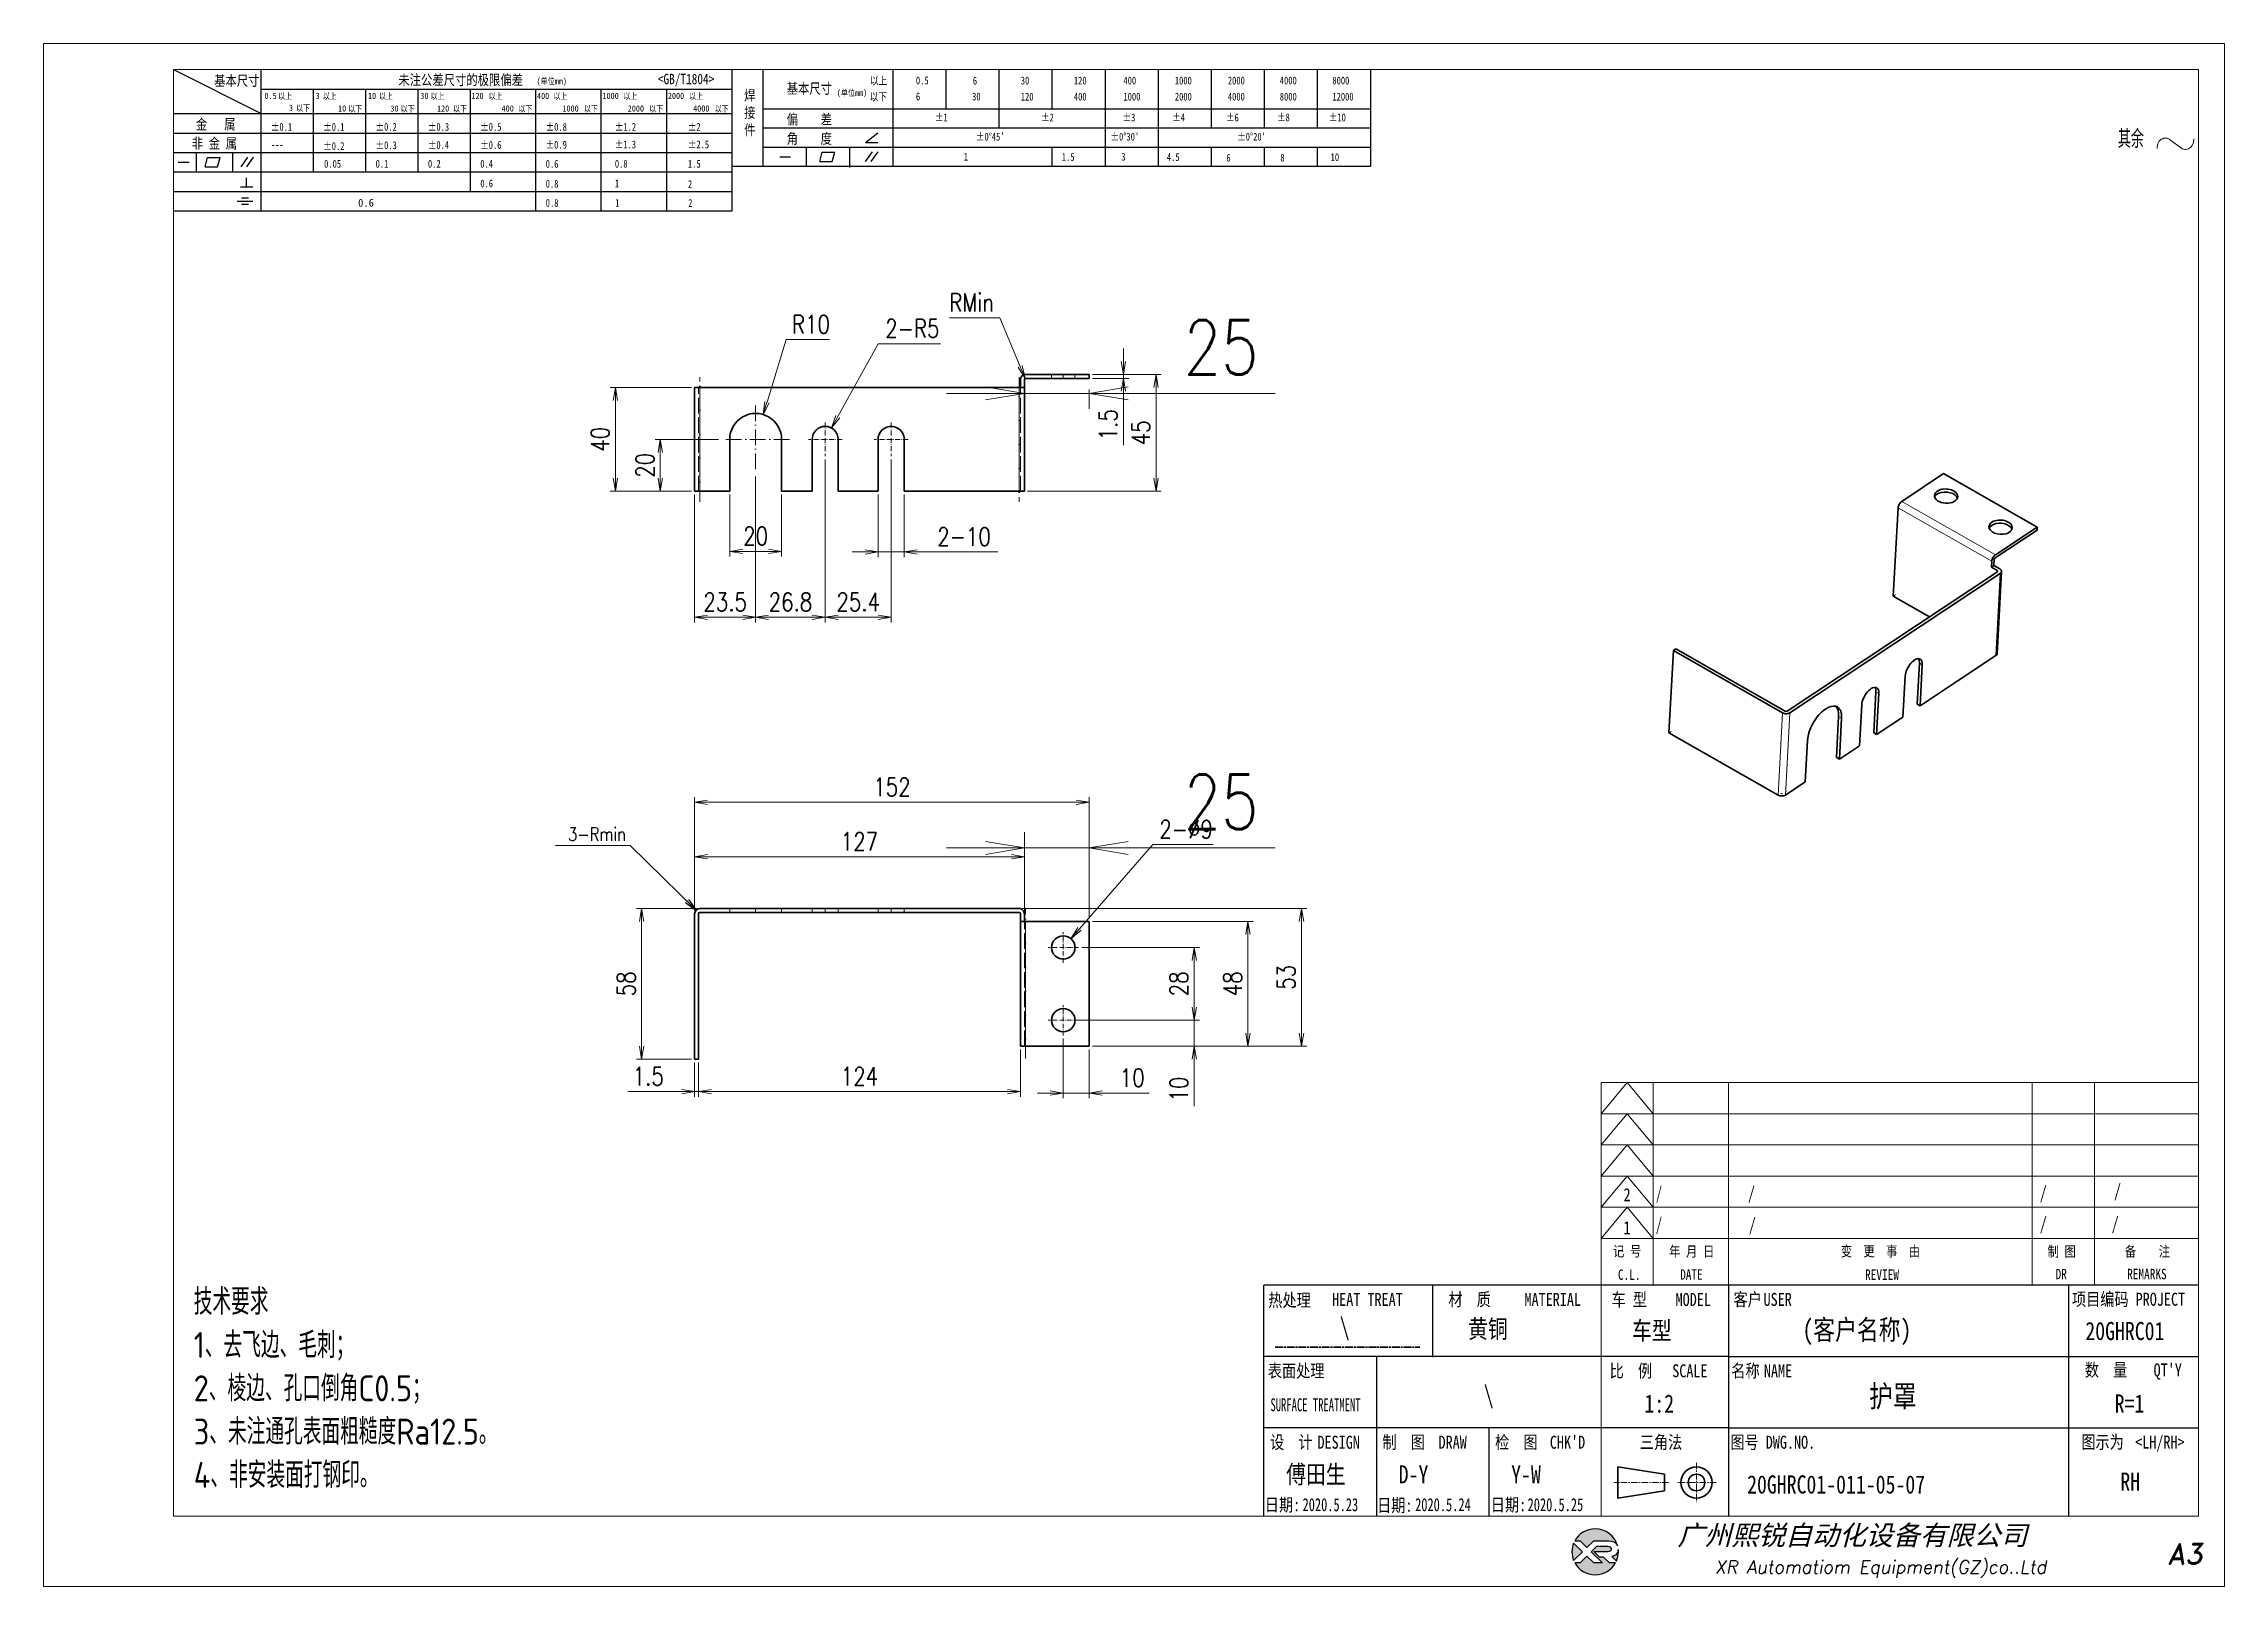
# Model space of a CAD drawing. Header units: millimetres. Extents: x 1333 to 209312, y -42879 to 359.
# Drawn here: x 141786 to 142626, y -1081 to -487 of the extents above; entities that cross this region are included whole.
import ezdxf
from ezdxf.enums import TextEntityAlignment as Align

# ---------------------------------------------------------------- set-up
doc = ezdxf.new("R2010")
doc.units = ezdxf.units.MM
doc.header["$LTSCALE"] = 0.5
for name, pattern in [('AM_ISO02W050x2', [3.75, 3, -0.75]), ('AM_ISO08W050x2', [9, 6, -0.75, 1.5, -0.75]), ('CENTER', [2, 1.25, -0.25, 0.25, -0.25]), ('DASHDOT', [18.5, 12, -3, 0.5, -3]), ('DASHED', [15, 12, -3]), ('DOT2', [0.125, 0, -0.125])]:
    doc.linetypes.add(name, pattern=pattern)
for name, color, linetype in [('DIM', 3, 'Continuous'), ('layer 1', 7, 'Continuous'), ('图\\M+19E79\\M+195B6\\M+18E9A', 7, 'Continuous'), ('图号', 7, 'Continuous'), ('图名', 7, 'Continuous'), ('数量', 7, 'Continuous'), ('材质', 7, 'Continuous'), ('表面处理', 7, 'Continuous'), ('车型', 7, 'Continuous')]:
    doc.layers.add(name, color=color, linetype=linetype)
for name, color, linetype, lineweight in [('中心线', 2, 'AM_ISO08W050x2', 18), ('图框', 7, 'Continuous', 18), ('标注线', 3, 'Continuous', 18), ('热处理', 7, 'Continuous', 20), ('粗点划线', 6, 'AM_ISO08W050x2', 35), ('虚线', 1, 'AM_ISO02W050x2', 18)]:
    doc.layers.add(name, color=color, linetype=linetype, lineweight=lineweight)
doc.layers.add('打印', color=7, linetype='Continuous', lineweight=15, plot=False)
doc.layers.add('打印-禁用', color=7, linetype='Continuous', lineweight=15, plot=False)
doc.styles.add('DIM', font='romans.shx', dxfattribs={"width": 0.8, "bigfont": 'bigfont.shx'})
doc.styles.get("Standard").update_dxf_attribs({"font": 'simplex.shx'})
doc.styles.add('STYLE1', font='')
doc.styles.add('国标', font='simfang.ttf', dxfattribs={"width": 0.8})
doc.styles.add('机械长仿宋', font='gbenor.shx', dxfattribs={"height": 1, "bigfont": 'gbcbig.shx'})
doc.styles.add('标题\\M+18E9A', font='romand.shx', dxfattribs={"oblique": 10, "bigfont": 'bigfont.shx'})
doc.styles.get('STYLE1').set_extended_font_data('SimSun')
doc.dimstyles.new('XR 1-2$0', dxfattribs={"dimscale": 2, "dimtxt": 3.5, "dimasz": 2.5, "dimexe": 1, "dimexo": 0.625, "dimgap": 1.2, "dimtad": 1, "dimdsep": 46, "dimtxsty": 'DIM', "dimblk": 'OPEN', "dimcen": 0, "dimclrd": 8, "dimclre": 8, "dimclrt": 2, "dimazin": 2, "dimtfac": 0.5, "dimtmove": 0, "dimatfit": 3, "dimldrblk": 'OPEN', "dimfxl": 0, "dimtolj": 2, "dimlwd": 13, "dimlwe": 13, "dimarcsym": 0})
doc.dimstyles.new('XR 1-2$3', dxfattribs={"dimscale": 2, "dimtxt": 3.5, "dimasz": 2.5, "dimexe": 1, "dimexo": 0.625, "dimgap": 1.2, "dimtad": 1, "dimtoh": 1, "dimdsep": 46, "dimtxsty": 'DIM', "dimblk": 'OPEN', "dimcen": 0, "dimclrd": 8, "dimclre": 8, "dimclrt": 2, "dimazin": 2, "dimtfac": 0.5, "dimtofl": 0, "dimtmove": 0, "dimatfit": 3, "dimldrblk": 'OPEN', "dimfxl": 0, "dimtolj": 2, "dimlwd": 18, "dimlwe": 18, "dimarcsym": 0})
doc.dimstyles.new('XR 1-2$4', dxfattribs={"dimscale": 2, "dimtxt": 3.5, "dimasz": 2.5, "dimexe": 1, "dimexo": 0.625, "dimgap": 1.2, "dimtad": 1, "dimtoh": 1, "dimdsep": 46, "dimtxsty": 'DIM', "dimblk": 'OPEN', "dimcen": 0, "dimclrd": 8, "dimclre": 8, "dimclrt": 2, "dimazin": 2, "dimtfac": 0.5, "dimtofl": 0, "dimtmove": 0, "dimatfit": 3, "dimldrblk": 'OPEN', "dimfxl": 0, "dimtolj": 2, "dimlwd": 18, "dimlwe": 18, "dimarcsym": 0})
doc.dimstyles.new('XR 1-2$7', dxfattribs={"dimscale": 2, "dimtxt": 3.5, "dimasz": 2.5, "dimexe": 1, "dimexo": 0.625, "dimgap": 1.2, "dimtad": 1, "dimdsep": 46, "dimtxsty": 'DIM', "dimblk": 'OPEN', "dimcen": 0, "dimclrd": 8, "dimclre": 8, "dimclrt": 2, "dimazin": 2, "dimtfac": 0.5, "dimtmove": 0, "dimatfit": 3, "dimldrblk": 'OPEN', "dimfxl": 0, "dimtolj": 2, "dimlwd": 13, "dimlwe": 13, "dimarcsym": 0})
doc.dimstyles.new('XR 1-6', dxfattribs={"dimscale": 6, "dimtxt": 3.5, "dimasz": 2.5, "dimexe": 1, "dimexo": 0.625, "dimgap": 1.2, "dimtad": 1, "dimdsep": 46, "dimtxsty": 'DIM', "dimblk": 'OPEN', "dimcen": 0, "dimclrd": 8, "dimclre": 8, "dimclrt": 2, "dimazin": 2, "dimtfac": 0.5, "dimtmove": 0, "dimatfit": 3, "dimldrblk": 'OPEN', "dimfxl": 0, "dimtolj": 2, "dimlwd": 18, "dimlwe": 18, "dimarcsym": 0})

msp = doc.modelspace()

# ---------------------------------------------------------------- texts
at = {"layer": 'DIM', "color": 2, "insert": (141987.963, -794.43), "char_height": 5.25, "width": 22.7412, "attachment_point": 7, "rotation": 360, "style": 'DIM'}
msp.add_mtext('\\A2;{\\Fromans,bigfont|c134;3-Rmin}', dxfattribs=at)
at = {"layer": '图\\M+19E79\\M+195B6\\M+18E9A', "color": 3, "style": '国标'}
for s, height, width, p in [('2', 5, 0.8, (142394.517, -933.117)), ('/', 5, 0.705904, (142406.982, -932.486)), ('/', 5, 0.8, (142442.452, -932.486)), ('/', 5, 0.8, (142554.862, -932.288)), ('/', 5, 0.8, (142583.452, -931.547)), ('/', 5, 0.705904, (142406.982, -944.486)), ('/', 5, 0.8, (142442.796, -944.655)), ('/', 5, 0.8, (142554.862, -944.288)), ('/', 5, 0.8, (142582.525, -944.267)), ('1', 5, 0.8, (142394.496, -945.837)), ('    (客户名称)', 7.7, 0.8, (142446.652, -986.468)), ('20GHRC01', 7, 0.8, (142572.396, -986.61)), ('1:2', 7, 0.8, (142402.563, -1014.564)), ('傅田生', 7, 0.8, (142264.558, -1041.797)), ('D-Y', 7, 0.8, (142307.918, -1041.797)), ('Y-W', 7, 0.8, (142351.238, -1041.797)), ('2020.5.23', 5, 0.7, (142270.888, -1052.47)), ('2020.5.24', 5, 0.7, (142314.248, -1052.47)), ('2020.5.25', 5, 0.7, (142357.568, -1052.47))]:
    msp.add_text(s, height=height, dxfattribs=dict(at, width=width)).set_placement(p)
at = {"layer": '图\\M+19E79\\M+195B6\\M+18E9A', "color": 3, "style": '国标', "width": 0.8}
msp.add_text('RH', height=7, dxfattribs=at).set_placement((142589.705, -1044.597), align=Align.CENTER)
at = {"layer": '图号', "color": 3, "style": '国标', "width": 0.8}
msp.add_text('20GHRC01-011-05-07', height=7, dxfattribs=at).set_placement((142442.121, -1045.683))
at = {"layer": '图名', "color": 3, "style": '国标', "width": 0.8}
msp.add_text('护罩', height=8.4, dxfattribs=at).set_placement((142498.266, -1012.403), align=Align.CENTER)
at = {"layer": '数量', "color": 3, "style": '国标', "width": 0.8}
msp.add_text('R=1', height=7, dxfattribs=at).set_placement((142589.398, -1014.533), align=Align.CENTER)
at = {"layer": '材质', "color": 3, "style": '国标', "width": 0.8}
msp.add_text('黄铜', height=7, dxfattribs=at).set_placement((142342.278, -985.79), align=Align.CENTER)
at = {"layer": '标注线', "color": 2, "insert": (141843.788, -1043.568), "char_height": 10, "width": 229.64922, "attachment_point": 7, "style": '机械长仿宋'}
msp.add_mtext('\\A2;技术要求\\P1、去飞边、毛刺；\\P2、棱边、孔口倒角C0.5；\\P3、未注通孔表面粗糙度Ra12.5。\\P4、非安装面打钢印。', dxfattribs=at)
at = {"layer": '热处理', "color": 3, "style": '国标', "width": 0.8}
msp.add_text('\\', height=7, dxfattribs=at).set_placement((142287.121, -985.037), align=Align.CENTER)
at = {"layer": '表面处理', "color": 3, "style": '国标', "width": 0.8}
msp.add_text('\\', height=7, dxfattribs=at).set_placement((142342.562, -1011.143), align=Align.CENTER)
at = {"layer": '车型', "color": 3, "style": '国标', "width": 0.8}
msp.add_text('  车型', height=7, dxfattribs=at).set_placement((142390.172, -986.438))

# ---------------------------------------------------------------- blocks, each defined once
blk = doc.blocks.new('XR')
at = {"true_color": 0xfc8000}
h = blk.add_hatch(color=30, dxfattribs=at)
h.set_gradient(color1=(252, 128, 0), rotation=240, one_color=1, tint=1, name='INVCURVED')
edge = h.paths.add_edge_path()
edge.add_spline(control_points=[(-434.18, -5928.47), (-433.9, -5928.74), (-433.63, -5929.01), (-433.63, -5929.01), (-433.63, -5929.01), (-433.63, -5929.01), (-433.36, -5928.74), (-433.09, -5928.47)], knot_values=[0.5625, 0.5625, 0.5625, 0.5625, 0.625, 0.625, 0.625, 0.625, 0.6875, 0.6875, 0.6875, 0.6875], degree=3, periodic=0)
edge.add_spline(control_points=[(-433.09, -5928.47), (-432.82, -5928.2), (-432.54, -5927.93), (-432.54, -5927.93), (-432.54, -5927.93), (-432.54, -5927.93), (-432.04, -5927.93), (-431.53, -5927.93)], knot_values=[0.4375, 0.4375, 0.4375, 0.4375, 0.5, 0.5, 0.5, 0.5, 0.5625, 0.5625, 0.5625, 0.5625], degree=3, periodic=0)
edge.add_spline(control_points=[(-431.53, -5927.93), (-431.03, -5927.93), (-430.52, -5927.93), (-430.52, -5927.93), (-430.52, -5927.93), (-430, -5927.93), (-429.43, -5927.96), (-429.01, -5928.33)], knot_values=[0.25, 0.25, 0.25, 0.25, 0.3125, 0.3125, 0.3125, 0.3125, 0.4375, 0.4375, 0.4375, 0.4375], degree=3, periodic=0)
edge.add_spline(control_points=[(-429.01, -5928.33), (-428.88, -5928.44), (-428.78, -5928.59), (-428.71, -5928.75)], knot_values=[0.125, 0.125, 0.125, 0.125, 0.25, 0.25, 0.25, 0.25], degree=3, periodic=0)
edge.add_spline(control_points=[(-428.71, -5928.75), (-429.13, -5927.18), (-430.58, -5926.02), (-432.31, -5926.02)], knot_values=[0, 0, 0, 0, 0.125, 0.125, 0.125, 0.125], degree=3, periodic=0)
edge.add_spline(control_points=[(-432.31, -5926.02), (-433.72, -5926.02), (-434.94, -5926.79), (-435.58, -5927.93)], knot_values=[0.875, 0.875, 0.875, 0.875, 1, 1, 1, 1], degree=3, periodic=0)
edge.add_spline(control_points=[(-435.58, -5927.93), (-435.58, -5927.93), (-434.72, -5927.93), (-434.72, -5927.93), (-434.72, -5927.93), (-434.72, -5927.93), (-434.45, -5928.2), (-434.18, -5928.47)], knot_values=[0.6875, 0.6875, 0.6875, 0.6875, 0.8125, 0.8125, 0.8125, 0.8125, 0.875, 0.875, 0.875, 0.875], degree=3, periodic=0)
edge = h.paths.add_edge_path()
edge.add_spline(control_points=[(-434.79, -5929.26), (-435.04, -5929.02), (-435.34, -5928.72), (-435.54, -5928.53)], knot_values=[0.562504, 0.562504, 0.562504, 0.562504, 0.656252, 0.656252, 0.656252, 0.656252], degree=3, periodic=0)
edge.add_spline(control_points=[(-435.54, -5928.53), (-435.67, -5928.4), (-435.76, -5928.31), (-435.76, -5928.31), (-435.76, -5928.31), (-435.94, -5928.74), (-436.03, -5929.21), (-436.03, -5929.71)], knot_values=[0.25, 0.25, 0.25, 0.25, 0.312504, 0.312504, 0.312504, 0.312504, 0.562504, 0.562504, 0.562504, 0.562504], degree=3, periodic=0)
edge.add_spline(control_points=[(-436.03, -5929.71), (-436.03, -5930.2), (-435.94, -5930.67), (-435.76, -5931.1), (-435.76, -5931.1), (-435.4, -5930.75), (-435.05, -5930.4)], knot_values=[0.874998, 0.874998, 0.874998, 0.874998, 1.124998, 1.124998, 1.124998, 1.25, 1.25, 1.25, 1.25], degree=3, periodic=0)
edge.add_spline(control_points=[(-435.05, -5930.4), (-434.7, -5930.05), (-434.34, -5929.71), (-434.34, -5929.71), (-434.34, -5929.71), (-434.34, -5929.71), (-434.34, -5929.71), (-434.34, -5929.71)], knot_values=[0.749878, 0.749878, 0.749878, 0.749878, 0.874875, 0.874875, 0.874875, 0.874875, 0.874998, 0.874998, 0.874998, 0.874998], degree=3, periodic=0)
edge.add_spline(control_points=[(-434.34, -5929.71), (-434.34, -5929.71), (-434.34, -5929.71), (-434.34, -5929.71)], knot_values=[0.749634, 0.749634, 0.749634, 0.749634, 0.749817, 0.749817, 0.749817, 0.749817], degree=3, periodic=0)
edge.add_spline(control_points=[(-434.35, -5929.7), (-434.35, -5929.7), (-434.35, -5929.7), (-434.35, -5929.7)], knot_values=[0.738281, 0.738281, 0.738281, 0.738281, 0.742188, 0.742188, 0.742188, 0.742188], degree=3, periodic=0)
edge.add_spline(control_points=[(-434.35, -5929.7), (-434.36, -5929.69), (-434.37, -5929.68), (-434.38, -5929.67)], knot_values=[0.726563, 0.726563, 0.726563, 0.726563, 0.738281, 0.738281, 0.738281, 0.738281], degree=3, periodic=0)
edge.add_spline(control_points=[(-434.38, -5929.67), (-434.38, -5929.66), (-434.39, -5929.65), (-434.4, -5929.65)], knot_values=[0.718751, 0.718751, 0.718751, 0.718751, 0.726563, 0.726563, 0.726563, 0.726563], degree=3, periodic=0)
edge.add_spline(control_points=[(-434.4, -5929.65), (-434.42, -5929.63), (-434.45, -5929.6), (-434.47, -5929.58)], knot_values=[0.703126, 0.703126, 0.703126, 0.703126, 0.718751, 0.718751, 0.718751, 0.718751], degree=3, periodic=0)
edge.add_spline(control_points=[(-434.47, -5929.58), (-434.5, -5929.55), (-434.53, -5929.52), (-434.56, -5929.49)], knot_values=[0.687501, 0.687501, 0.687501, 0.687501, 0.703126, 0.703126, 0.703126, 0.703126], degree=3, periodic=0)
edge.add_spline(control_points=[(-434.56, -5929.49), (-434.63, -5929.42), (-434.71, -5929.35), (-434.79, -5929.26)], knot_values=[0.656252, 0.656252, 0.656252, 0.656252, 0.687501, 0.687501, 0.687501, 0.687501], degree=3, periodic=0)
at = {"true_color": 0x0348ff}
h = blk.add_hatch(color=160, dxfattribs=at)
h.set_gradient(color1=(3, 72, 255), color2=(0, 41, 153), one_color=1, tint=0.3, name='HEMISPHERICAL')
edge = h.paths.add_edge_path()
edge.add_spline(control_points=[(-432.54, -5929.67), (-432.26, -5929.95), (-431.94, -5930.23), (-431.66, -5930.51), (-431.66, -5930.51), (-431.66, -5930.51), (-431.66, -5930.51), (-431.66, -5930.51)], knot_values=[0.736842, 0.736842, 0.736842, 0.736842, 0.789474, 0.789474, 0.789474, 0.789474, 0.802633, 0.802633, 0.802633, 0.802633], degree=3, periodic=0)
edge.add_spline(control_points=[(-431.66, -5930.51), (-431.65, -5930.51), (-431.65, -5930.52), (-431.65, -5930.52)], knot_values=[0.802633, 0.802633, 0.802633, 0.802633, 0.815791, 0.815791, 0.815791, 0.815791], degree=3, periodic=0)
edge.add_spline(control_points=[(-431.65, -5930.52), (-431.64, -5930.53), (-431.64, -5930.53), (-431.64, -5930.53)], knot_values=[0.815791, 0.815791, 0.815791, 0.815791, 0.82237, 0.82237, 0.82237, 0.82237], degree=3, periodic=0)
edge.add_spline(control_points=[(-431.64, -5930.53), (-431.64, -5930.53), (-431.64, -5930.53), (-431.63, -5930.54)], knot_values=[0.82237, 0.82237, 0.82237, 0.82237, 0.828949, 0.828949, 0.828949, 0.828949], degree=3, periodic=0)
edge.add_spline(control_points=[(-431.63, -5930.54), (-431.63, -5930.54), (-431.63, -5930.54), (-431.63, -5930.54), (-431.63, -5930.54), (-431.63, -5930.54), (-431.59, -5930.54), (-431.52, -5930.54)], knot_values=[0.841901, 0.841901, 0.841901, 0.841901, 0.842105, 0.842105, 0.842105, 0.842105, 0.855264, 0.855264, 0.855264, 0.855264], degree=3, periodic=0)
edge.add_spline(control_points=[(-431.52, -5930.54), (-431.46, -5930.54), (-431.38, -5930.54), (-431.3, -5930.54)], knot_values=[0.855264, 0.855264, 0.855264, 0.855264, 0.868422, 0.868422, 0.868422, 0.868422], degree=3, periodic=0)
edge.add_spline(control_points=[(-431.3, -5930.54), (-431.26, -5930.54), (-431.22, -5930.54), (-431.18, -5930.54)], knot_values=[0.868422, 0.868422, 0.868422, 0.868422, 0.875, 0.875, 0.875, 0.875], degree=3, periodic=0)
edge.add_spline(control_points=[(-431.18, -5930.54), (-431.14, -5930.54), (-431.1, -5930.54), (-431.07, -5930.54)], knot_values=[0.875, 0.875, 0.875, 0.875, 0.881579, 0.881579, 0.881579, 0.881579], degree=3, periodic=0)
edge.add_spline(control_points=[(-431.07, -5930.54), (-431.05, -5930.54), (-431.04, -5930.54), (-431.03, -5930.54)], knot_values=[0.881579, 0.881579, 0.881579, 0.881579, 0.884869, 0.884869, 0.884869, 0.884869], degree=3, periodic=0)
edge.add_spline(control_points=[(-431.03, -5930.54), (-431.02, -5930.54), (-431, -5930.54), (-431, -5930.54)], knot_values=[0.884869, 0.884869, 0.884869, 0.884869, 0.888158, 0.888158, 0.888158, 0.888158], degree=3, periodic=0)
edge.add_spline(control_points=[(-431, -5930.54), (-430.99, -5930.54), (-430.99, -5930.54), (-430.98, -5930.54)], knot_values=[0.888158, 0.888158, 0.888158, 0.888158, 0.889803, 0.889803, 0.889803, 0.889803], degree=3, periodic=0)
edge.add_spline(control_points=[(-430.98, -5930.54), (-430.98, -5930.54), (-430.98, -5930.54), (-430.97, -5930.54)], knot_values=[0.889803, 0.889803, 0.889803, 0.889803, 0.891447, 0.891447, 0.891447, 0.891447], degree=3, periodic=0)
edge.add_spline(control_points=[(-430.97, -5930.54), (-430.97, -5930.54), (-430.97, -5930.54), (-430.97, -5930.54)], knot_values=[0.891447, 0.891447, 0.891447, 0.891447, 0.89227, 0.89227, 0.89227, 0.89227], degree=3, periodic=0)
edge.add_spline(control_points=[(-430.97, -5930.54), (-430.97, -5930.54), (-430.97, -5930.54), (-430.97, -5930.54)], knot_values=[0.89227, 0.89227, 0.89227, 0.89227, 0.893092, 0.893092, 0.893092, 0.893092], degree=3, periodic=0)
edge.add_spline(control_points=[(-430.97, -5930.54), (-430.97, -5930.54), (-430.97, -5930.54), (-430.97, -5930.54)], knot_values=[0.893092, 0.893092, 0.893092, 0.893092, 0.893503, 0.893503, 0.893503, 0.893503], degree=3, periodic=0)
edge.add_spline(control_points=[(-430.97, -5930.54), (-430.97, -5930.54), (-430.97, -5930.54), (-430.97, -5930.54)], knot_values=[0.893503, 0.893503, 0.893503, 0.893503, 0.893914, 0.893914, 0.893914, 0.893914], degree=3, periodic=0)
edge.add_spline(control_points=[(-430.97, -5930.54), (-430.97, -5930.54), (-430.97, -5930.54), (-430.97, -5930.54)], knot_values=[0.893914, 0.893914, 0.893914, 0.893914, 0.89412, 0.89412, 0.89412, 0.89412], degree=3, periodic=0)
edge.add_spline(control_points=[(-430.97, -5930.54), (-430.97, -5930.54), (-430.97, -5930.54), (-430.97, -5930.54)], knot_values=[0.89412, 0.89412, 0.89412, 0.89412, 0.894326, 0.894326, 0.894326, 0.894326], degree=3, periodic=0)
edge.add_spline(control_points=[(-430.97, -5930.54), (-430.97, -5930.54), (-430.97, -5930.54), (-430.97, -5930.54)], knot_values=[0.894428, 0.894428, 0.894428, 0.894428, 0.894531, 0.894531, 0.894531, 0.894531], degree=3, periodic=0)
edge.add_spline(control_points=[(-430.97, -5930.54), (-430.97, -5930.54), (-430.97, -5930.54), (-430.97, -5930.54)], knot_values=[0.894531, 0.894531, 0.894531, 0.894531, 0.894583, 0.894583, 0.894583, 0.894583], degree=3, periodic=0)
edge.add_spline(control_points=[(-430.97, -5930.54), (-430.97, -5930.54), (-430.97, -5930.54), (-430.97, -5930.54), (-430.97, -5930.54), (-430.97, -5930.54), (-430.73, -5930.78), (-430.49, -5931.01)], knot_values=[0.894685, 0.894685, 0.894685, 0.894685, 0.894737, 0.894737, 0.894737, 0.894737, 0.921052, 0.921052, 0.921052, 0.921052], degree=3, periodic=0)
edge.add_spline(control_points=[(-430.49, -5931.01), (-430.26, -5931.24), (-430.02, -5931.48), (-430.02, -5931.48)], knot_values=[0.921052, 0.921052, 0.921052, 0.921052, 0.947368, 0.947368, 0.947368, 0.947368], degree=3, periodic=0)
edge.add_spline(control_points=[(-430.02, -5931.48), (-430.02, -5931.48), (-430.02, -5931.48), (-430.02, -5931.48)], knot_values=[0.947522, 0.947522, 0.947522, 0.947522, 0.947573, 0.947573, 0.947573, 0.947573], degree=3, periodic=0)
edge.add_spline(control_points=[(-430.02, -5931.48), (-430.02, -5931.48), (-430.02, -5931.48), (-430.02, -5931.48)], knot_values=[0.947573, 0.947573, 0.947573, 0.947573, 0.947676, 0.947676, 0.947676, 0.947676], degree=3, periodic=0)
edge.add_spline(control_points=[(-430.02, -5931.48), (-430.02, -5931.48), (-430.02, -5931.48), (-430.02, -5931.48)], knot_values=[0.947676, 0.947676, 0.947676, 0.947676, 0.947779, 0.947779, 0.947779, 0.947779], degree=3, periodic=0)
edge.add_spline(control_points=[(-430.02, -5931.48), (-430.02, -5931.48), (-430.02, -5931.48), (-430.02, -5931.48)], knot_values=[0.947779, 0.947779, 0.947779, 0.947779, 0.947984, 0.947984, 0.947984, 0.947984], degree=3, periodic=0)
edge.add_spline(control_points=[(-430.02, -5931.48), (-430.02, -5931.48), (-430.02, -5931.48), (-430.02, -5931.48)], knot_values=[0.947984, 0.947984, 0.947984, 0.947984, 0.94819, 0.94819, 0.94819, 0.94819], degree=3, periodic=0)
edge.add_spline(control_points=[(-430.02, -5931.48), (-430.02, -5931.48), (-430.02, -5931.48), (-430.02, -5931.48)], knot_values=[0.94819, 0.94819, 0.94819, 0.94819, 0.948601, 0.948601, 0.948601, 0.948601], degree=3, periodic=0)
edge.add_spline(control_points=[(-430.02, -5931.48), (-430.02, -5931.48), (-430.02, -5931.48), (-430.02, -5931.48)], knot_values=[0.948601, 0.948601, 0.948601, 0.948601, 0.949012, 0.949012, 0.949012, 0.949012], degree=3, periodic=0)
edge.add_spline(control_points=[(-430.02, -5931.48), (-430.02, -5931.48), (-430.01, -5931.48), (-430.01, -5931.48)], knot_values=[0.949012, 0.949012, 0.949012, 0.949012, 0.949834, 0.949834, 0.949834, 0.949834], degree=3, periodic=0)
edge.add_spline(control_points=[(-430.01, -5931.48), (-430.01, -5931.48), (-430.01, -5931.48), (-430.01, -5931.48)], knot_values=[0.949834, 0.949834, 0.949834, 0.949834, 0.950657, 0.950657, 0.950657, 0.950657], degree=3, periodic=0)
edge.add_spline(control_points=[(-430.01, -5931.48), (-430.01, -5931.48), (-430, -5931.48), (-430, -5931.48)], knot_values=[0.950657, 0.950657, 0.950657, 0.950657, 0.952301, 0.952301, 0.952301, 0.952301], degree=3, periodic=0)
edge.add_spline(control_points=[(-430, -5931.48), (-429.99, -5931.48), (-429.98, -5931.48), (-429.98, -5931.48)], knot_values=[0.952301, 0.952301, 0.952301, 0.952301, 0.953946, 0.953946, 0.953946, 0.953946], degree=3, periodic=0)
edge.add_spline(control_points=[(-429.98, -5931.48), (-429.96, -5931.48), (-429.95, -5931.48), (-429.93, -5931.48)], knot_values=[0.953946, 0.953946, 0.953946, 0.953946, 0.957236, 0.957236, 0.957236, 0.957236], degree=3, periodic=0)
edge.add_spline(control_points=[(-429.93, -5931.48), (-429.91, -5931.48), (-429.89, -5931.48), (-429.87, -5931.48)], knot_values=[0.957236, 0.957236, 0.957236, 0.957236, 0.960525, 0.960525, 0.960525, 0.960525], degree=3, periodic=0)
edge.add_spline(control_points=[(-429.87, -5931.48), (-429.82, -5931.48), (-429.77, -5931.48), (-429.71, -5931.48)], knot_values=[0.960525, 0.960525, 0.960525, 0.960525, 0.967104, 0.967104, 0.967104, 0.967104], degree=3, periodic=0)
edge.add_spline(control_points=[(-429.71, -5931.48), (-429.65, -5931.48), (-429.59, -5931.48), (-429.53, -5931.48)], knot_values=[0.967104, 0.967104, 0.967104, 0.967104, 0.973683, 0.973683, 0.973683, 0.973683], degree=3, periodic=0)
edge.add_spline(control_points=[(-429.53, -5931.48), (-429.41, -5931.48), (-429.29, -5931.48), (-429.19, -5931.48)], knot_values=[0.973683, 0.973683, 0.973683, 0.973683, 0.98684, 0.98684, 0.98684, 0.98684], degree=3, periodic=0)
edge.add_spline(control_points=[(-429.19, -5931.48), (-429.1, -5931.48), (-429.04, -5931.48), (-429.04, -5931.48), (-429.67, -5932.62), (-430.9, -5933.39), (-432.31, -5933.39)], knot_values=[0.98684, 0.98684, 0.98684, 0.98684, 1, 1, 1, 1.052632, 1.052632, 1.052632, 1.052632], degree=3, periodic=0)
edge.add_spline(control_points=[(-432.31, -5933.39), (-433.72, -5933.39), (-434.94, -5932.62), (-435.58, -5931.48), (-435.58, -5931.48), (-435.58, -5931.48), (-435.36, -5931.48), (-435.15, -5931.48)], knot_values=[0.052632, 0.052632, 0.052632, 0.052632, 0.105263, 0.105263, 0.105263, 0.105263, 0.131579, 0.131579, 0.131579, 0.131579], degree=3, periodic=0)
edge.add_spline(control_points=[(-435.15, -5931.48), (-434.93, -5931.48), (-434.72, -5931.48), (-434.72, -5931.48), (-434.72, -5931.48), (-434.72, -5931.48), (-434.45, -5931.21), (-434.18, -5930.94)], knot_values=[0.131579, 0.131579, 0.131579, 0.131579, 0.157895, 0.157895, 0.157895, 0.157895, 0.184211, 0.184211, 0.184211, 0.184211], degree=3, periodic=0)
edge.add_spline(control_points=[(-434.18, -5930.94), (-433.9, -5930.67), (-433.63, -5930.4), (-433.63, -5930.4), (-433.63, -5930.4), (-433.63, -5930.4), (-433.36, -5930.67), (-433.09, -5930.94)], knot_values=[0.184211, 0.184211, 0.184211, 0.184211, 0.210526, 0.210526, 0.210526, 0.210526, 0.236842, 0.236842, 0.236842, 0.236842], degree=3, periodic=0)
edge.add_spline(control_points=[(-433.09, -5930.94), (-432.82, -5931.21), (-432.54, -5931.48), (-432.54, -5931.48), (-432.54, -5931.48), (-432.54, -5931.48), (-432.19, -5931.48), (-431.83, -5931.48)], knot_values=[0.236842, 0.236842, 0.236842, 0.236842, 0.263158, 0.263158, 0.263158, 0.263158, 0.289474, 0.289474, 0.289474, 0.289474], degree=3, periodic=0)
edge.add_spline(control_points=[(-431.83, -5931.48), (-431.48, -5931.48), (-431.12, -5931.48), (-431.12, -5931.48), (-431.12, -5931.48), (-431.12, -5931.48), (-431.57, -5931.03), (-432.02, -5930.59)], knot_values=[0.289474, 0.289474, 0.289474, 0.289474, 0.315789, 0.315789, 0.315789, 0.315789, 0.342105, 0.342105, 0.342105, 0.342105], degree=3, periodic=0)
edge.add_spline(control_points=[(-432.02, -5930.59), (-432.47, -5930.15), (-432.92, -5929.71), (-432.92, -5929.71), (-432.92, -5929.71), (-432.92, -5929.71), (-432.71, -5929.5), (-432.5, -5929.29)], knot_values=[0.342105, 0.342105, 0.342105, 0.342105, 0.368421, 0.368421, 0.368421, 0.368421, 0.394737, 0.394737, 0.394737, 0.394737], degree=3, periodic=0)
edge.add_spline(control_points=[(-432.5, -5929.29), (-432.3, -5929.09), (-432.09, -5928.88), (-432.09, -5928.88)], knot_values=[0.394737, 0.394737, 0.394737, 0.394737, 0.421053, 0.421053, 0.421053, 0.421053], degree=3, periodic=0)
edge.add_spline(control_points=[(-432.09, -5928.88), (-432.09, -5928.88), (-432.06, -5928.86), (-432.06, -5928.86)], knot_values=[0.421053, 0.421053, 0.421053, 0.421053, 0.473684, 0.473684, 0.473684, 0.473684], degree=3, periodic=0)
edge.add_spline(control_points=[(-432.06, -5928.86), (-432.06, -5928.86), (-432.06, -5928.86), (-432.06, -5928.86), (-432.06, -5928.86), (-432.06, -5928.86), (-430.4, -5928.86), (-430.26, -5928.86)], knot_values=[0.473684, 0.473684, 0.473684, 0.473684, 0.473684, 0.473684, 0.473684, 0.473684, 0.526316, 0.526316, 0.526316, 0.526316], degree=3, periodic=0)
edge.add_spline(control_points=[(-430.26, -5928.86), (-429.54, -5928.86), (-429.62, -5929.4), (-429.83, -5929.55)], knot_values=[0.526316, 0.526316, 0.526316, 0.526316, 0.578947, 0.578947, 0.578947, 0.578947], degree=3, periodic=0)
edge.add_spline(control_points=[(-429.83, -5929.55), (-429.94, -5929.62), (-430.08, -5929.65), (-430.26, -5929.65), (-430.26, -5929.65), (-430.26, -5929.65), (-430.48, -5929.65), (-430.71, -5929.66)], knot_values=[0.578947, 0.578947, 0.578947, 0.578947, 0.631579, 0.631579, 0.631579, 0.631579, 0.657895, 0.657895, 0.657895, 0.657895], degree=3, periodic=0)
edge.add_spline(control_points=[(-430.71, -5929.66), (-430.93, -5929.66), (-431.15, -5929.67), (-431.15, -5929.67), (-431.15, -5929.67), (-431.15, -5929.67), (-432.54, -5929.67), (-432.54, -5929.67)], knot_values=[0.657895, 0.657895, 0.657895, 0.657895, 0.684211, 0.684211, 0.684211, 0.684211, 0.736842, 0.736842, 0.736842, 0.736842], degree=3, periodic=0)
edge = h.paths.add_edge_path()
edge.add_spline(control_points=[(-428.6, -5929.32), (-428.61, -5929.67), (-428.76, -5930), (-429.06, -5930.22)], knot_values=[0.8, 0.8, 0.8, 0.8, 1, 1, 1, 1], degree=3, periodic=0)
edge.add_spline(control_points=[(-429.06, -5930.22), (-429.22, -5930.34), (-429.41, -5930.43), (-429.61, -5930.48)], knot_values=[0.6, 0.6, 0.6, 0.6, 0.8, 0.8, 0.8, 0.8], degree=3, periodic=0)
edge.add_spline(control_points=[(-429.61, -5930.48), (-429.61, -5930.48), (-428.9, -5931.19), (-428.9, -5931.19), (-428.9, -5931.19), (-428.69, -5930.73), (-428.58, -5930.23), (-428.58, -5929.71)], knot_values=[0.2, 0.2, 0.2, 0.2, 0.4, 0.4, 0.4, 0.4, 0.6, 0.6, 0.6, 0.6], degree=3, periodic=0)
edge.add_spline(control_points=[(-428.58, -5929.71), (-428.58, -5929.58), (-428.59, -5929.45), (-428.6, -5929.32)], knot_values=[0, 0, 0, 0, 0.2, 0.2, 0.2, 0.2], degree=3, periodic=0)
at = {"layer": 'layer 1', "color": 30}
for points, knots in [([(-435.76, -5931.1), (-435.94, -5930.67), (-436.03, -5930.2), (-436.03, -5929.71), (-436.03, -5929.71), (-436.03, -5929.21), (-435.94, -5928.74), (-435.76, -5928.31), (-435.76, -5928.31), (-435.76, -5928.31), (-434.34, -5929.71), (-434.34, -5929.71), (-434.34, -5929.71), (-434.34, -5929.71), (-435.76, -5931.1), (-435.76, -5931.1)], [0, 0, 0, 0, 0.25, 0.25, 0.25, 0.25, 0.5, 0.5, 0.5, 0.5, 0.75, 0.75, 0.75, 0.75, 1, 1, 1, 1]), ([(-432.31, -5926.02), (-430.58, -5926.02), (-429.13, -5927.18), (-428.71, -5928.75), (-428.71, -5928.75), (-428.78, -5928.59), (-428.88, -5928.44), (-429.01, -5928.33), (-429.01, -5928.33), (-429.43, -5927.96), (-430, -5927.93), (-430.52, -5927.93), (-430.52, -5927.93), (-430.52, -5927.93), (-432.54, -5927.93), (-432.54, -5927.93), (-432.54, -5927.93), (-432.54, -5927.93), (-433.63, -5929.01), (-433.63, -5929.01), (-433.63, -5929.01), (-433.63, -5929.01), (-434.72, -5927.93), (-434.72, -5927.93), (-434.72, -5927.93), (-434.72, -5927.93), (-435.58, -5927.93), (-435.58, -5927.93), (-435.58, -5927.93), (-434.94, -5926.79), (-433.72, -5926.02), (-432.31, -5926.02)], [0, 0, 0, 0, 0.125, 0.125, 0.125, 0.125, 0.25, 0.25, 0.25, 0.25, 0.375, 0.375, 0.375, 0.375, 0.5, 0.5, 0.5, 0.5, 0.625, 0.625, 0.625, 0.625, 0.75, 0.75, 0.75, 0.75, 0.875, 0.875, 0.875, 0.875, 1, 1, 1, 1])]:
    blk.add_open_spline(points, degree=3, knots=knots, dxfattribs=at)
at = {"layer": 'layer 1', "color": 154}
for points, knots in [([(-429.04, -5931.48), (-429.67, -5932.62), (-430.9, -5933.39), (-432.31, -5933.39), (-432.31, -5933.39), (-433.72, -5933.39), (-434.94, -5932.62), (-435.58, -5931.48), (-435.58, -5931.48), (-435.58, -5931.48), (-434.72, -5931.48), (-434.72, -5931.48), (-434.72, -5931.48), (-434.72, -5931.48), (-433.63, -5930.4), (-433.63, -5930.4), (-433.63, -5930.4), (-433.63, -5930.4), (-432.54, -5931.48), (-432.54, -5931.48), (-432.54, -5931.48), (-432.54, -5931.48), (-431.12, -5931.48), (-431.12, -5931.48), (-431.12, -5931.48), (-431.12, -5931.48), (-432.92, -5929.71), (-432.92, -5929.71), (-432.92, -5929.71), (-432.92, -5929.71), (-432.09, -5928.88), (-432.09, -5928.88), (-432.09, -5928.88), (-432.09, -5928.88), (-432.06, -5928.86), (-432.06, -5928.86), (-432.06, -5928.86), (-432.06, -5928.86), (-430.4, -5928.86), (-430.26, -5928.86), (-430.26, -5928.86), (-429.54, -5928.86), (-429.62, -5929.4), (-429.83, -5929.55), (-429.83, -5929.55), (-429.94, -5929.62), (-430.08, -5929.65), (-430.26, -5929.65), (-430.26, -5929.65), (-430.26, -5929.65), (-431.15, -5929.67), (-431.15, -5929.67), (-431.15, -5929.67), (-431.15, -5929.67), (-432.54, -5929.67), (-432.54, -5929.67), (-432.54, -5929.67), (-432.26, -5929.95), (-431.94, -5930.23), (-431.66, -5930.51), (-431.66, -5930.51), (-431.66, -5930.51), (-431.63, -5930.54), (-431.63, -5930.54), (-431.63, -5930.54), (-431.63, -5930.54), (-430.97, -5930.54), (-430.97, -5930.54), (-430.97, -5930.54), (-430.97, -5930.54), (-430.02, -5931.48), (-430.02, -5931.48), (-430.02, -5931.48), (-430.02, -5931.48), (-429.04, -5931.48), (-429.04, -5931.48)], [0, 0, 0, 0, 0.052632, 0.052632, 0.052632, 0.052632, 0.105263, 0.105263, 0.105263, 0.105263, 0.157895, 0.157895, 0.157895, 0.157895, 0.210526, 0.210526, 0.210526, 0.210526, 0.263158, 0.263158, 0.263158, 0.263158, 0.315789, 0.315789, 0.315789, 0.315789, 0.368421, 0.368421, 0.368421, 0.368421, 0.421053, 0.421053, 0.421053, 0.421053, 0.473684, 0.473684, 0.473684, 0.473684, 0.526316, 0.526316, 0.526316, 0.526316, 0.578947, 0.578947, 0.578947, 0.578947, 0.631579, 0.631579, 0.631579, 0.631579, 0.684211, 0.684211, 0.684211, 0.684211, 0.736842, 0.736842, 0.736842, 0.736842, 0.789474, 0.789474, 0.789474, 0.789474, 0.842105, 0.842105, 0.842105, 0.842105, 0.894737, 0.894737, 0.894737, 0.894737, 0.947368, 0.947368, 0.947368, 0.947368, 1, 1, 1, 1]), ([(-428.6, -5929.32), (-428.59, -5929.45), (-428.58, -5929.58), (-428.58, -5929.71), (-428.58, -5929.71), (-428.58, -5930.23), (-428.69, -5930.73), (-428.9, -5931.19), (-428.9, -5931.19), (-428.9, -5931.19), (-429.61, -5930.48), (-429.61, -5930.48), (-429.61, -5930.48), (-429.41, -5930.43), (-429.22, -5930.34), (-429.06, -5930.22), (-429.06, -5930.22), (-428.76, -5930), (-428.61, -5929.67), (-428.6, -5929.32)], [0, 0, 0, 0, 0.2, 0.2, 0.2, 0.2, 0.4, 0.4, 0.4, 0.4, 0.6, 0.6, 0.6, 0.6, 0.8, 0.8, 0.8, 0.8, 1, 1, 1, 1])]:
    blk.add_open_spline(points, degree=3, knots=knots, dxfattribs=at)
blk = doc.blocks.new('GZDEH零件A3图框V01版')
at = {"layer": '中心线', "color": 1, "linetype": 'CENTER', "lineweight": 5, "ltscale": 2}
for p, q in [((3175.82, -1822.66), (3175.82, -1830.26)), ((3170.49, -1826.46), (3159.89, -1826.46)), ((3179.62, -1826.46), (3172.02, -1826.46))]:
    blk.add_line(p, q, dxfattribs=at)
at = {"layer": '图\\M+19E79\\M+195B6\\M+18E9A', "color": 9}
for p, q in [((2882.49, -1554.46), (2899.37, -1562.92)), ((2899.37, -1581.67), (2899.37, -1554.46)), ((2990.09, -1581.67), (2990.09, -1554.46)), ((2996.09, -1573.08), (2996.09, -1554.46)), ((3021.09, -1561.98), (3021.09, -1554.46)), ((3031.31, -1561.98), (3031.31, -1554.46)), ((3041.53, -1561.98), (3041.53, -1554.46)), ((3051.75, -1561.98), (3051.75, -1554.46)), ((3061.98, -1561.98), (3061.98, -1554.46)), ((3072.2, -1561.98), (3072.2, -1554.46)), ((3082.42, -1561.98), (3082.42, -1554.46)), ((3092.64, -1561.98), (3092.64, -1554.46)), ((3102.86, -1561.98), (3102.86, -1554.46)), ((3113.09, -1573.08), (3113.09, -1554.46)), ((2899.37, -1558.24), (2990.09, -1558.24)), ((2909.45, -1574.17), (2909.45, -1558.24)), ((2919.53, -1574.17), (2919.53, -1558.24)), ((2929.61, -1574.17), (2929.61, -1558.24)), ((2939.69, -1577.92), (2939.69, -1558.24)), ((2952.29, -1581.67), (2952.29, -1558.24)), ((2964.89, -1581.67), (2964.89, -1558.24)), ((2977.49, -1581.67), (2977.49, -1558.24)), ((2996.09, -1561.98), (3113.09, -1561.98)), ((3021.09, -1573.08), (3021.09, -1561.98)), ((3041.53, -1565.68), (3041.53, -1561.98)), ((3061.98, -1573.08), (3061.98, -1561.98)), ((3072.2, -1573.08), (3072.2, -1561.98)), ((3082.42, -1565.68), (3082.42, -1561.98)), ((3092.64, -1565.68), (3092.64, -1561.98)), ((3102.86, -1565.68), (3102.86, -1561.98)), ((2882.49, -1562.92), (2990.09, -1562.92)), ((2996.09, -1565.68), (3113.09, -1565.68)), ((2882.49, -1566.67), (2990.09, -1566.67)), ((2882.49, -1570.42), (2990.09, -1570.42)), ((2886.92, -1574.12), (2886.92, -1570.42)), ((2893.91, -1574.12), (2893.91, -1570.42)), ((2996.09, -1569.38), (3113.09, -1569.38)), ((3004.42, -1573.08), (3004.42, -1569.38)), ((3006.97, -1572.12), (3007.45, -1570.33)), ((3007.45, -1570.33), (3009.86, -1570.33)), ((3009.39, -1572.12), (3009.86, -1570.33)), ((3012.75, -1573.08), (3012.75, -1569.38)), ((3015.75, -1568.51), (3018.15, -1566.66)), ((3015.75, -1568.51), (3018.15, -1568.51)), ((3015.81, -1572.12), (3017.15, -1570.26)), ((3016.89, -1572.12), (3018.23, -1570.26)), ((3051.75, -1573.08), (3051.75, -1569.38)), ((3082.42, -1573.08), (3082.42, -1569.48)), ((3092.64, -1573.08), (3092.64, -1569.38)), ((3102.86, -1573.08), (3102.86, -1569.38)), ((2882.49, -1574.17), (2990.09, -1574.17)), ((2883.43, -1572.27), (2885.49, -1572.27)), ((2888.59, -1573.16), (2889.07, -1571.37)), ((2888.59, -1573.16), (2891, -1573.16)), ((2889.07, -1571.37), (2891.48, -1571.37)), ((2891, -1573.16), (2891.48, -1571.37)), ((2895.52, -1573.16), (2896.85, -1571.3)), ((2896.6, -1573.16), (2897.94, -1571.3)), ((2990.09, -1573.08), (3113.09, -1573.08)), ((2999.26, -1571.23), (3001.32, -1571.23)), ((3006.97, -1572.12), (3009.39, -1572.12)), ((3012.75, -1573.33), (3012.75, -1573.08)), ((2882.49, -1577.92), (2990.09, -1577.92)), ((2895.42, -1577.05), (2897.81, -1577.05)), ((2895.57, -1579.17), (2896.92, -1579.17)), ((2896.58, -1577.05), (2896.58, -1575.28)), ((2882.49, -1581.67), (2990.09, -1581.67)), ((2894.79, -1579.77), (2897.77, -1579.77)), ((2895.57, -1580.37), (2896.93, -1580.37)), ((3272.49, -1788.46), (3092.49, -1788.46)), ((3124.99, -1788.46), (3124.99, -1802.35)), ((3181.99, -1788.46), (3181.99, -1832.96)), ((3247.49, -1788.46), (3247.49, -1832.96)), ((3181.99, -1802.21), (3092.49, -1802.21)), ((3114.17, -1802.21), (3114.17, -1815.96)), ((3181.99, -1802.21), (3272.49, -1802.21)), ((3181.99, -1815.96), (3092.49, -1815.96)), ((3114.17, -1815.96), (3114.17, -1832.96)), ((3114.17, -1815.96), (3114.17, -1832.96)), ((3135.83, -1815.96), (3135.83, -1832.96)), ((3135.83, -1815.96), (3135.83, -1832.96)), ((3181.99, -1815.96), (3272.49, -1815.96))]:
    blk.add_line(p, q, dxfattribs=at)
at = {"layer": '图\\M+19E79\\M+195B6\\M+18E9A', "color": 7}
blk.add_line((3272.49, -1788.46), (3092.49, -1788.46), dxfattribs=at)
at = {"layer": '图\\M+19E79\\M+195B6\\M+18E9A', "color": 9, "linetype": 'Continuous'}
blk.add_line((3092.49, -1832.96), (3092.49, -1788.46), dxfattribs=at)
at = {"layer": '图框', "linetype": 'Continuous'}
for p, q in [((2882.49, -1554.46), (2882.49, -1832.96)), ((3272.49, -1554.46), (2882.49, -1554.46)), ((3272.49, -1832.96), (3272.49, -1554.46)), ((3157.49, -1749.46), (3272.49, -1749.46)), ((3157.49, -1832.96), (3157.49, -1749.46)), ((2882.49, -1832.96), (3272.49, -1832.96))]:
    blk.add_line(p, q, dxfattribs=at)
at = {"layer": '图框', "color": 9}
for p, q in [((3157.49, -1755.46), (3162.49, -1749.46)), ((3162.49, -1749.46), (3167.49, -1755.46)), ((3167.49, -1788.46), (3167.49, -1749.46)), ((3240.49, -1788.46), (3240.49, -1749.46)), ((3252.49, -1749.46), (3252.49, -1788.46)), ((3157.49, -1755.46), (3272.49, -1755.46)), ((3157.49, -1761.46), (3162.49, -1755.46)), ((3162.49, -1755.46), (3167.49, -1761.46)), ((3157.49, -1761.46), (3272.49, -1761.46)), ((3157.49, -1767.46), (3162.49, -1761.46)), ((3162.49, -1761.46), (3167.49, -1767.46)), ((3157.49, -1767.46), (3272.49, -1767.46)), ((3157.49, -1773.46), (3162.49, -1767.46)), ((3162.49, -1767.46), (3167.49, -1773.46)), ((3157.49, -1773.46), (3272.49, -1773.46)), ((3157.49, -1779.46), (3162.49, -1773.46)), ((3162.49, -1773.46), (3167.49, -1779.46)), ((3157.49, -1779.46), (3272.49, -1779.46))]:
    blk.add_line(p, q, dxfattribs=at)
at = {"layer": '图框', "color": 9, "linetype": 'Continuous'}
blk.add_line((3181.99, -1749.46), (3181.99, -1832.96), dxfattribs=at)
at = {"layer": '图框', "color": 2, "linetype": 'ByBlock', "lineweight": 35}
for p, q in [((3169.69, -1824.86), (3160.69, -1823.46)), ((3160.69, -1829.46), (3160.69, -1823.46)), ((3169.69, -1824.86), (3169.69, -1828.06)), ((3169.69, -1828.06), (3160.69, -1829.46))]:
    blk.add_line(p, q, dxfattribs=at)
for radius in [3, 1.6]:
    blk.add_circle((3175.82, -1826.46), radius, dxfattribs=at)
at = {"layer": '打印-禁用', "linetype": 'Continuous'}
for p, q in [((2857.49, -1549.46), (2857.49, -1846.46)), ((3277.49, -1549.46), (2857.49, -1549.46)), ((3277.49, -1846.46), (3277.49, -1549.46)), ((2857.49, -1846.46), (3277.49, -1846.46))]:
    blk.add_line(p, q, dxfattribs=at)
at = {"layer": 'DIM', "xscale": 1.199999999999818, "yscale": 1.199999999999818, "zscale": 1.199999999999818}
blk.add_blockref('XR', (3675.07, 5275.84), dxfattribs=at)
at = {"layer": '图\\M+19E79\\M+195B6\\M+18E9A', "color": 9, "style": '国标'}
for s, height, width, p in [('基本尺寸', 2, 0.8, (2890.33, -1557.58)), ('未注公差尺寸的极限偏差', 2, 0.8, (2925.81, -1557.44)), ('<GB/T1804>', 2, 0.8, (2975.78, -1557.27)), ('基本尺寸', 2, 0.8, (3000.6, -1559.1)), ('以上', 1.5, 0.8, (3016.64, -1557.33)), ('0.5', 1.5, 0.8, (3025.49, -1557.3)), ('6', 1.5, 0.8, (3036.45, -1557.34)), ('30', 1.5, 0.8, (3045.69, -1557.31)), ('120', 1.5, 0.8, (3055.91, -1557.31)), ('400', 1.5, 0.8, (3065.46, -1557.31)), ('1000', 1.5, 0.8, (3075.36, -1557.31)), ('2000', 1.5, 0.8, (3085.57, -1557.31)), ('4000', 1.5, 0.8, (3095.57, -1557.31)), ('8000', 1.5, 0.8, (3105.7, -1557.31)), ('30', 1.2, 0.8, (2930.04, -1560.11)), ('以下', 1.5, 0.8, (3016.58, -1560.43)), ('6', 1.5, 0.8, (3025.49, -1560.38)), ('30', 1.5, 0.8, (3036.31, -1560.39)), ('120', 1.5, 0.8, (3045.69, -1560.41)), ('400', 1.5, 0.8, (3055.91, -1560.41)), ('1000', 1.5, 0.8, (3065.46, -1560.41)), ('2000', 1.5, 0.8, (3075.36, -1560.41)), ('4000', 1.5, 0.8, (3085.57, -1560.41)), ('8000', 1.5, 0.8, (3095.57, -1560.41)), ('12000', 1.5, 0.8, (3105.7, -1560.41)), ('金   属', 2, 0.8, (2886.82, -1565.98)), ('±0.1', 1.5, 0.8, (2901.27, -1566.23)), ('±0.1', 1.5, 0.8, (2911.35, -1566.23)), ('±0.2', 1.5, 0.8, (2921.43, -1566.23)), ('±0.3', 1.5, 0.8, (2931.51, -1566.23)), ('±0.5', 1.5, 0.8, (2941.59, -1566.23)), ('±0.8', 1.5, 0.8, (2954.19, -1566.23)), ('±1.2', 1.5, 0.8, (2967.51, -1566.23)), ('±2', 1.5, 0.8, (2981.58, -1566.23)), ('偏    差', 2, 0.8, (3000.6, -1565.04)), ('角    度', 2, 0.8, (3000.6, -1568.74)), ('±1', 1.5, 0.8, (3029.16, -1564.42)), ("±0%%D45'", 1.5, 0.8, (3037.06, -1568.12)), ('±2', 1.5, 0.8, (3049.61, -1564.42)), ("±0%%D30'", 1.5, 0.8, (3062.98, -1568.12)), ('±3', 1.5, 0.8, (3065.3, -1564.42)), ('±4', 1.5, 0.8, (3074.85, -1564.42)), ('±6', 1.5, 0.8, (3085.22, -1564.42)), ("±0%%D20'", 1.5, 0.8, (3087.38, -1568.12)), ('±8', 1.5, 0.8, (3095.06, -1564.42)), ('±10', 1.5, 0.8, (3105.02, -1564.42)), ('非 金 属', 2, 0.8, (2886.02, -1569.65)), ('---', 1.5, 0.8, (2901.27, -1569.65)), ('±0.2', 1.5, 0.8, (2911.35, -1569.92)), ('±0.3', 1.5, 0.8, (2921.43, -1569.77)), ('±0.4', 1.5, 0.8, (2931.51, -1569.71)), ('±0.6', 1.5, 0.8, (2941.59, -1569.71)), ('±0.9', 1.5, 0.8, (2954.19, -1569.68)), ('±1.3', 1.5, 0.8, (2967.51, -1569.62)), ('±2.5', 1.5, 0.8, (2981.58, -1569.61)), ('1', 1.5, 0.8, (3034.69, -1571.98)), ('1.5', 1.5, 0.8, (3053.59, -1572.01)), ('3', 1.5, 0.8, (3065.05, -1571.98)), ('4.5', 1.5, 0.8, (3073.82, -1572.05)), ('6', 1.5, 0.8, (3085.28, -1572.19)), ('8', 1.5, 0.8, (3095.68, -1572.15)), ('10', 1.5, 0.8, (3105.36, -1572.06)), ('0.1', 1.5, 0.8, (2921.43, -1573.34)), ('0.2', 1.5, 0.8, (2931.51, -1573.33)), ('0.4', 1.5, 0.8, (2941.59, -1573.33)), ('0.6', 1.5, 0.8, (2954.19, -1573.35)), ('0.8', 1.5, 0.8, (2967.51, -1573.33)), ('1.5', 1.5, 0.8, (2981.58, -1573.34)), ('0.6', 1.5, 0.8, (2941.59, -1577.14)), ('0.8', 1.5, 0.8, (2954.19, -1577.17)), ('1', 1.5, 0.8, (2967.51, -1577.12)), ('2', 1.5, 0.8, (2981.58, -1577.26)), ('0.8', 1.5, 0.8, (2954.19, -1580.87)), ('1', 1.5, 0.8, (2967.59, -1580.86)), ('2', 1.5, 0.8, (2981.62, -1580.89)), ('热处理', 2.5, 0.8, (3093.35, -1792.61)), ('材  质', 2.5, 0.8, (3128.04, -1792.46)), ('项目编码 PROJECT', 2.5, 0.8, (3248.13, -1792.43)), ('表面处理', 2.5, 0.8, (3093.27, -1806.21)), ('比  例\u3000', 2.5, 0.8, (3159.1, -1806.21)), ('SCALE', 2.5, 0.8, (3171.15, -1806.21)), ('名称\u3000', 2.5, 0.8, (3182.54, -1806.21)), ('NAME', 2.5, 0.8, (3188.8, -1806.21)), ('数  量', 2.5, 0.8, (3250.61, -1806.05)), ("QT'Y ", 2.5, 0.8, (3263.86, -1806.05)), ('SURFACE TREATMENT', 2.5, 0.6, (3093.77, -1812.75)), (' DESIGN', 2.5, 0.8, (3101.47, -1819.96)), (' DRAW', 2.5, 0.8, (3124.78, -1819.96)), ("CHK'D", 2.5, 0.8, (3147.58, -1819.96)), ('三角法', 2.5, 0.8, (3164.9, -1819.96)), ('图号', 2.5, 0.8, (3182.36, -1819.96)), ('DWG.NO.', 2.5, 0.8, (3189.16, -1819.96)), ('图示为', 2.5, 0.8, (3249.94, -1819.93)), ('<LH/RH>', 2.5, 0.8, (3260.31, -1819.93))]:
    blk.add_text(s, height=height, dxfattribs=dict(at, width=width)).set_placement(p)
at = {"layer": '图\\M+19E79\\M+195B6\\M+18E9A', "color": 9, "lineweight": 15, "style": '国标', "width": 0.8}
for s, p in [('(单位mm)', (2952.44, -1557.27)), ('(单位mm)', (3010.27, -1559.51)), ('0.5', (2900.03, -1560.11)), ('以上', (2902.64, -1560.16)), ('3', (2904.73, -1562.41)), ('以下', (2906.1, -1562.46)), ('3', (2909.88, -1560.11)), ('以上', (2911.25, -1560.16)), ('10', (2914.19, -1562.54)), ('以下', (2916.18, -1562.59)), ('10', (2919.96, -1560.11)), ('以上', (2922.09, -1560.16)), ('30', (2924.27, -1562.54)), ('以下', (2926.26, -1562.59)), ('以上', (2932.02, -1560.16)), ('120', (2933.26, -1562.54)), ('以下', (2936.34, -1562.59)), ('120', (2939.88, -1560.11)), ('以上', (2943.21, -1560.16)), ('400', (2945.7, -1562.54)), ('以下', (2948.94, -1562.59)), ('400', (2952.52, -1560.11)), ('以上', (2955.68, -1560.16)), ('1000', (2957.41, -1562.54)), ('以下', (2961.54, -1562.59)), ('1000', (2965.12, -1560.11)), ('以上', (2969.16, -1560.16)), ('2000', (2969.99, -1562.54)), ('以下', (2974.14, -1562.59)), ('2000', (2977.72, -1560.11)), ('以上', (2981.8, -1560.16)), ('4000', (2982.59, -1562.54)), ('以下', (2986.74, -1562.59))]:
    blk.add_text(s, height=1.2, dxfattribs=at).set_placement(p)
at = {"layer": '图\\M+19E79\\M+195B6\\M+18E9A', "color": 9, "lineweight": 13, "style": '国标'}
blk.add_text('0.6', height=1.5, dxfattribs=at).set_placement((2918.05, -1580.85))
at = {"layer": '图\\M+19E79\\M+195B6\\M+18E9A', "color": 9, "style": '国标', "width": 0.8}
for s, p in [('HEAT TREAT', (3112.45, -1792.46)), ('MATERIAL', (3148.14, -1792.46)), ('客户', (3185.68, -1792.46)), ('USER', (3191.46, -1792.46)), ('设  计', (3097.79, -1819.96)), ('制  图', (3119.43, -1819.96)), ('检  图', (3141.11, -1819.96)), ('日期:', (3096.09, -1832)), ('日期:', (3117.71, -1832.1)), ('日期:', (3139.62, -1832))]:
    blk.add_text(s, height=2.5, dxfattribs=at).set_placement(p, align=Align.CENTER)
for s, p in [('车 型', (3162.87, -1791.2)), ('MODEL', (3175.2, -1791.24))]:
    blk.add_text(s, height=2.5, dxfattribs=at).set_placement(p, align=Align.MIDDLE)
at = {"layer": '图\\M+19E79\\M+195B6\\M+18E9A', "color": 7, "lineweight": -3, "style": 'STYLE1', "oblique": 15}
blk.add_text('广州熙锐自动化设备有限公司 ', height=3.8, dxfattribs=at).set_placement((3172.16, -1838.51))
at = {"layer": '图\\M+19E79\\M+195B6\\M+18E9A', "color": 7, "style": '标题\\M+18E9A', "oblique": 10}
for s, height, p in [('A3', 4, (3269.91, -1840.2)), ('XR Automatiom Equipment(GZ)co..Ltd', 2.5, (3211.26, -1842.9))]:
    blk.add_text(s, height=height, dxfattribs=at).set_placement(p, align=Align.MIDDLE)
at = {"layer": '图\\M+19E79\\M+195B6\\M+18E9A', "color": 9, "style": '国标'}
for s, insert, char_height, width, attachment_point in [('焊\\P接\\P件', (2992.39, -1558.41), 2, 3.1877, 1), ('0.05', (2911.51, -1573.37), 1.5, 5.1982, 7)]:
    blk.add_mtext(s, dxfattribs=dict(at, insert=insert, char_height=char_height, width=width, attachment_point=attachment_point))
at = {"layer": '图框', "color": 9, "style": '国标', "width": 0.8}
for s, p in [('记 号', (3162.47, -1782.94)), ('年 月 日', (3174.9, -1782.98)), ('变  更  事  由', (3211.24, -1782.93)), ('C.L.', (3162.86, -1787.45)), ('DATE', (3174.85, -1787.42)), ('REVIEW', (3211.55, -1787.45))]:
    blk.add_text(s, height=2, dxfattribs=at).set_placement(p, align=Align.CENTER)
for s, p in [('制 图', (3246.15, -1781.95)), ('备    注', (3262.68, -1781.92)), ('DR', (3246.06, -1786.34)), ('REMARKS', (3262.57, -1786.32))]:
    blk.add_text(s, height=2, dxfattribs=at).set_placement(p, align=Align.MIDDLE)
blk = doc.blocks.new('DEH A3')
at = {"layer": '图框'}
blk.add_blockref('GZDEH零件A3图框V01版', (-2857.49, 1846.46), dxfattribs=at)
blk = doc.blocks.new('其余不去材料')
at = {"layer": '标注线', "color": 2, "lineweight": 13}
for points in [[(0, 0.17), (0.01, 0.48), (0.07, 0.79), (0.16, 1.09), (0.28, 1.36), (0.44, 1.6), (0.62, 1.8), (0.82, 1.97), (1.04, 2.09), (1.26, 2.17), (1.49, 2.21), (1.72, 2.21), (1.94, 2.17), (2.37, 1.97), (2.41, 1.95)], [(2.41, 1.95), (3.55, 1.11), (4.7, 0.27)], [(4.7, 0.27), (4.91, 0.14), (5.14, 0.05), (5.37, 0), (5.6, 0), (5.82, 0.04), (6.04, 0.11), (6.45, 0.38), (6.79, 0.8), (7.02, 1.34), (7.11, 1.95), (7.11, 2.09)]]:
    blk.add_lwpolyline(points, dxfattribs=at)
at = {"layer": '标注线', "color": 7, "linetype": 'DOT2', "style": '机械长仿宋'}
blk.add_text('其余', height=3.5, dxfattribs=at).set_placement((-7.56, 0.3))
blk = doc.blocks.new('_Open')
at = {"color": 0, "linetype": 'ByBlock', "lineweight": -2}
for p, q in [((-1, 0.167), (0, 0)), ((-1, -0.167), (0, 0)), ((0, 0), (-1, 0))]:
    blk.add_line(p, q, dxfattribs=at)
blk = doc.blocks.new('*D464')
at = {"layer": 'Defpoints', "color": 0, "transparency": 16777216}
for p in [(142060.23, -652.8), (142036.73, -659.8), (142060.23, -708.3)]:
    blk.add_point(p, dxfattribs=at)
at = {"layer": '标注线', "color": 8, "lineweight": 13, "transparency": 16777216}
for p, q in [((142060.23, -654.05), (142060.23, -710.3)), ((142036.73, -661.05), (142036.73, -710.3)), ((142041.73, -708.3), (142055.23, -708.3))]:
    blk.add_line(p, q, dxfattribs=at)
at = {"layer": '标注线', "color": 8, "lineweight": 13, "transparency": 16777216, "xscale": 5, "yscale": 5, "zscale": 5, "rotation": 180}
blk.add_blockref('_Open', (142036.73, -708.3), dxfattribs=at)
at = {"layer": '标注线', "color": 8, "lineweight": 13, "transparency": 16777216, "xscale": 5, "yscale": 5, "zscale": 5}
blk.add_blockref('_Open', (142060.23, -708.3), dxfattribs=at)
at = {"layer": '标注线', "color": 2, "transparency": 16777216, "insert": (142048.48, -702.4), "char_height": 7, "attachment_point": 5, "style": 'DIM'}
blk.add_mtext('\\A2;23.5', dxfattribs=at)
blk = doc.blocks.new('*D465')
at = {"layer": 'Defpoints', "color": 0, "transparency": 16777216}
for p in [(142087.03, -646.3), (142060.23, -652.8), (142087.03, -708.3)]:
    blk.add_point(p, dxfattribs=at)
at = {"layer": '标注线', "color": 8, "lineweight": 13, "transparency": 16777216}
for p, q in [((142060.23, -654.05), (142060.23, -710.3)), ((142087.03, -647.55), (142087.03, -710.3)), ((142065.23, -708.3), (142082.03, -708.3))]:
    blk.add_line(p, q, dxfattribs=at)
at = {"layer": '标注线', "color": 8, "lineweight": 13, "transparency": 16777216, "xscale": 5, "yscale": 5, "zscale": 5, "rotation": 180}
blk.add_blockref('_Open', (142060.23, -708.3), dxfattribs=at)
at = {"layer": '标注线', "color": 8, "lineweight": 13, "transparency": 16777216, "xscale": 5, "yscale": 5, "zscale": 5}
blk.add_blockref('_Open', (142087.03, -708.3), dxfattribs=at)
at = {"layer": '标注线', "color": 2, "transparency": 16777216, "insert": (142073.63, -702.4), "char_height": 7, "attachment_point": 5, "style": 'DIM'}
blk.add_mtext('\\A2;26.8', dxfattribs=at)
blk = doc.blocks.new('*D466')
at = {"layer": 'Defpoints', "color": 0, "transparency": 16777216}
for p in [(142087.03, -646.3), (142112.43, -646.3), (142112.43, -708.3)]:
    blk.add_point(p, dxfattribs=at)
at = {"layer": '标注线', "color": 8, "lineweight": 13, "transparency": 16777216}
for p, q in [((142087.03, -647.55), (142087.03, -710.3)), ((142112.43, -647.55), (142112.43, -710.3)), ((142092.03, -708.3), (142107.43, -708.3))]:
    blk.add_line(p, q, dxfattribs=at)
at = {"layer": '标注线', "color": 8, "lineweight": 13, "transparency": 16777216, "xscale": 5, "yscale": 5, "zscale": 5, "rotation": 180}
blk.add_blockref('_Open', (142087.03, -708.3), dxfattribs=at)
at = {"layer": '标注线', "color": 8, "lineweight": 13, "transparency": 16777216, "xscale": 5, "yscale": 5, "zscale": 5}
blk.add_blockref('_Open', (142112.43, -708.3), dxfattribs=at)
at = {"layer": '标注线', "color": 2, "transparency": 16777216, "insert": (142099.73, -702.4), "char_height": 7, "attachment_point": 5, "style": 'DIM'}
blk.add_mtext('\\A2;25.4', dxfattribs=at)
blk = doc.blocks.new('*D467')
at = {"layer": 'Defpoints', "color": 0, "transparency": 16777216}
for p in [(142023.48, -639.8), (142047.23, -639.8), (142036.73, -659.8)]:
    blk.add_point(p, dxfattribs=at)
at = {"layer": '标注线', "color": 8, "lineweight": 13, "transparency": 16777216}
for p, q in [((142045.98, -639.8), (142021.48, -639.8)), ((142023.48, -654.8), (142023.48, -644.8)), ((142035.48, -659.8), (142021.48, -659.8))]:
    blk.add_line(p, q, dxfattribs=at)
at = {"layer": '标注线', "color": 8, "lineweight": 13, "transparency": 16777216, "xscale": 5, "yscale": 5, "zscale": 5}
for p, rotation in [((142023.48, -639.8), 90), ((142023.48, -659.8), 270)]:
    blk.add_blockref('_Open', p, dxfattribs=dict(at, rotation=rotation))
at = {"layer": '标注线', "color": 2, "transparency": 16777216, "insert": (142017.58, -649.8), "char_height": 7, "attachment_point": 5, "rotation": 90, "style": 'DIM'}
blk.add_mtext('\\A2;20', dxfattribs=at)
blk = doc.blocks.new('*D468')
at = {"layer": 'Defpoints', "color": 0, "transparency": 16777216}
for p in [(142006.24, -619.8), (142036.73, -619.8), (142036.73, -659.8)]:
    blk.add_point(p, dxfattribs=at)
at = {"layer": '标注线', "color": 8, "lineweight": 13, "transparency": 16777216}
for p, q in [((142035.48, -619.8), (142004.24, -619.8)), ((142006.24, -654.8), (142006.24, -624.8)), ((142035.48, -659.8), (142004.24, -659.8))]:
    blk.add_line(p, q, dxfattribs=at)
at = {"layer": '标注线', "color": 8, "lineweight": 13, "transparency": 16777216, "xscale": 5, "yscale": 5, "zscale": 5}
for p, rotation in [((142006.24, -619.8), 90), ((142006.24, -659.8), 270)]:
    blk.add_blockref('_Open', p, dxfattribs=dict(at, rotation=rotation))
at = {"layer": '标注线', "color": 2, "transparency": 16777216, "insert": (142000.34, -639.8), "char_height": 7, "attachment_point": 5, "rotation": 90, "style": 'DIM'}
blk.add_mtext('\\A2;40', dxfattribs=at)
blk = doc.blocks.new('*D469')
at = {"layer": 'Defpoints', "color": 0, "transparency": 16777216}
for p in [(142188.73, -614.8), (142214.49, -614.8), (142163.73, -659.8)]:
    blk.add_point(p, dxfattribs=at)
at = {"layer": '标注线', "color": 8, "lineweight": 13, "transparency": 16777216}
for p, q in [((142189.98, -614.8), (142216.49, -614.8)), ((142214.49, -654.8), (142214.49, -619.8)), ((142164.98, -659.8), (142216.49, -659.8))]:
    blk.add_line(p, q, dxfattribs=at)
at = {"layer": '标注线', "color": 8, "lineweight": 13, "transparency": 16777216, "xscale": 5, "yscale": 5, "zscale": 5}
for p, rotation in [((142214.49, -614.8), 90), ((142214.49, -659.8), 270)]:
    blk.add_blockref('_Open', p, dxfattribs=dict(at, rotation=rotation))
at = {"layer": '标注线', "color": 2, "transparency": 16777216, "insert": (142208.59, -637.3), "char_height": 7, "attachment_point": 5, "rotation": 90, "style": 'DIM'}
blk.add_mtext('\\A2;45', dxfattribs=at)
blk = doc.blocks.new('*D470')
at = {"layer": 'Defpoints', "color": 0, "transparency": 16777216}
for p in [(142188.73, -614.8), (142188.73, -616.3), (142201.91, -616.3)]:
    blk.add_point(p, dxfattribs=at)
at = {"layer": '标注线', "color": 8, "lineweight": 13, "transparency": 16777216}
for p, q in [((142201.91, -609.8), (142201.91, -604.8)), ((142189.98, -614.8), (142203.91, -614.8)), ((142189.98, -616.3), (142203.91, -616.3)), ((142201.91, -614.8), (142201.91, -616.3)), ((142201.91, -621.3), (142201.91, -642.03))]:
    blk.add_line(p, q, dxfattribs=at)
at = {"layer": '标注线', "color": 8, "lineweight": 13, "transparency": 16777216, "xscale": 5, "yscale": 5, "zscale": 5}
for p, rotation in [((142201.91, -614.8), 270), ((142201.91, -616.3), 90)]:
    blk.add_blockref('_Open', p, dxfattribs=dict(at, rotation=rotation))
at = {"layer": '标注线', "color": 2, "transparency": 16777216, "insert": (142196.01, -634.17), "char_height": 7, "attachment_point": 5, "rotation": 90, "style": 'DIM'}
blk.add_mtext('\\A2;1.5', dxfattribs=at)
blk = doc.blocks.new('*D471')
at = {"layer": 'Defpoints', "color": 0, "transparency": 16777216}
for p in [(142063.14, -630.23), (142060.23, -639.8)]:
    blk.add_point(p, dxfattribs=at)
at = {"layer": '标注线', "color": 8, "lineweight": 18, "transparency": 16777216}
for p, q in [((142071.92, -601.39), (142064.6, -625.45)), ((142088.72, -601.39), (142071.92, -601.39))]:
    blk.add_line(p, q, dxfattribs=at)
at = {"layer": '标注线', "color": 8, "lineweight": 18, "transparency": 16777216, "xscale": 5, "yscale": 5, "zscale": 5, "rotation": 253.0746897439575}
blk.add_blockref('_Open', (142063.14, -630.23), dxfattribs=at)
at = {"layer": '标注线', "color": 2, "transparency": 16777216, "insert": (142081.52, -595.49), "char_height": 7, "attachment_point": 5, "style": 'DIM'}
blk.add_mtext('\\A2;R10', dxfattribs=at)
blk = doc.blocks.new('*D472')
at = {"layer": 'Defpoints', "color": 0, "transparency": 16777216}
for p in [(142089.45, -635.42), (142087.03, -639.8)]:
    blk.add_point(p, dxfattribs=at)
at = {"layer": '标注线', "color": 8, "lineweight": 18, "transparency": 16777216}
for p, q in [((142107.39, -602.97), (142091.87, -631.05)), ((142131.39, -602.97), (142107.39, -602.97))]:
    blk.add_line(p, q, dxfattribs=at)
at = {"layer": '标注线', "color": 8, "lineweight": 18, "transparency": 16777216, "xscale": 5, "yscale": 5, "zscale": 5, "rotation": 241.0627546030777}
blk.add_blockref('_Open', (142089.45, -635.42), dxfattribs=at)
at = {"layer": '标注线', "color": 2, "transparency": 16777216, "insert": (142120.59, -597.07), "char_height": 7, "attachment_point": 5, "style": 'DIM'}
blk.add_mtext('\\A2;{\\Fromans,bigfont|c134;2-R5}', dxfattribs=at)
blk = doc.blocks.new('*D473')
at = {"layer": 'Defpoints', "color": 0, "transparency": 16777216}
for p in [(142107.43, -659.8), (142117.43, -659.8), (142117.43, -683.14)]:
    blk.add_point(p, dxfattribs=at)
at = {"layer": '标注线', "color": 8, "lineweight": 13, "transparency": 16777216}
for p, q in [((142107.43, -661.05), (142107.43, -685.14)), ((142117.43, -661.05), (142117.43, -685.14)), ((142102.43, -683.14), (142097.43, -683.14)), ((142107.43, -683.14), (142117.43, -683.14)), ((142122.43, -683.14), (142153.56, -683.14))]:
    blk.add_line(p, q, dxfattribs=at)
at = {"layer": '标注线', "color": 8, "lineweight": 13, "transparency": 16777216, "xscale": 5, "yscale": 5, "zscale": 5}
blk.add_blockref('_Open', (142107.43, -683.14), dxfattribs=at)
at = {"layer": '标注线', "color": 8, "lineweight": 13, "transparency": 16777216, "xscale": 5, "yscale": 5, "zscale": 5, "rotation": 180}
blk.add_blockref('_Open', (142117.43, -683.14), dxfattribs=at)
at = {"layer": '标注线', "color": 2, "transparency": 16777216, "insert": (142140.5, -677.24), "char_height": 7, "attachment_point": 5, "style": 'DIM'}
blk.add_mtext('\\A2;{\\Fromans,bigfont|c134;2-10}', dxfattribs=at)
blk = doc.blocks.new('*D474')
at = {"layer": 'Defpoints', "color": 0, "transparency": 16777216}
for p in [(142050.23, -659.8), (142070.23, -659.8), (142070.23, -682.93)]:
    blk.add_point(p, dxfattribs=at)
at = {"layer": '标注线', "color": 8, "lineweight": 13, "transparency": 16777216}
for p, q in [((142050.23, -661.05), (142050.23, -684.93)), ((142070.23, -661.05), (142070.23, -684.93)), ((142055.23, -682.93), (142065.23, -682.93))]:
    blk.add_line(p, q, dxfattribs=at)
at = {"layer": '标注线', "color": 8, "lineweight": 13, "transparency": 16777216, "xscale": 5, "yscale": 5, "zscale": 5, "rotation": 180}
blk.add_blockref('_Open', (142050.23, -682.93), dxfattribs=at)
at = {"layer": '标注线', "color": 8, "lineweight": 13, "transparency": 16777216, "xscale": 5, "yscale": 5, "zscale": 5}
blk.add_blockref('_Open', (142070.23, -682.93), dxfattribs=at)
at = {"layer": '标注线', "color": 2, "transparency": 16777216, "insert": (142060.23, -677.03), "char_height": 7, "attachment_point": 5, "style": 'DIM'}
blk.add_mtext('\\A2;20', dxfattribs=at)
blk = doc.blocks.new('*D489')
at = {"layer": 'Defpoints', "color": 0, "transparency": 16777216}
for p in [(142164.04, -616.34), (142164.23, -616.8)]:
    blk.add_point(p, dxfattribs=at)
at = {"layer": 'DIM', "color": 8, "lineweight": 18, "transparency": 16777216}
for p, q in [((142134.88, -593), (142154.34, -593)), ((142154.34, -593), (142162.12, -611.72))]:
    blk.add_line(p, q, dxfattribs=at)
at = {"layer": 'DIM', "color": 8, "lineweight": 18, "transparency": 16777216, "xscale": 5, "yscale": 5, "zscale": 5, "rotation": 292.5546820136959}
blk.add_blockref('_Open', (142164.04, -616.34), dxfattribs=at)
at = {"layer": 'DIM', "color": 2, "transparency": 16777216, "insert": (142143.41, -587.1), "char_height": 7, "attachment_point": 5, "style": 'DIM'}
blk.add_mtext('\\A2;\\A2;RMin', dxfattribs=at)
blk = doc.blocks.new('*D523')
at = {"layer": 'Defpoints', "color": 0, "transparency": 16777216}
for p in [(142163.73, -800.52), (142036.73, -822.44), (142163.73, -822.44)]:
    blk.add_point(p, dxfattribs=at)
at = {"layer": '标注线', "color": 8, "lineweight": 13, "transparency": 16777216}
for p, q in [((142036.73, -821.19), (142036.73, -798.52)), ((142041.73, -800.52), (142158.73, -800.52)), ((142163.73, -821.19), (142163.73, -798.52))]:
    blk.add_line(p, q, dxfattribs=at)
at = {"layer": '标注线', "color": 8, "lineweight": 13, "transparency": 16777216, "xscale": 5, "yscale": 5, "zscale": 5, "rotation": 180}
blk.add_blockref('_Open', (142036.73, -800.52), dxfattribs=at)
at = {"layer": '标注线', "color": 8, "lineweight": 13, "transparency": 16777216, "xscale": 5, "yscale": 5, "zscale": 5}
blk.add_blockref('_Open', (142163.73, -800.52), dxfattribs=at)
at = {"layer": '标注线', "color": 2, "transparency": 16777216, "insert": (142100.23, -794.62), "char_height": 7, "attachment_point": 5, "style": 'DIM'}
blk.add_mtext('\\A2;127', dxfattribs=at)
blk = doc.blocks.new('*D524')
at = {"layer": 'Defpoints', "color": 0, "transparency": 16777216}
for p in [(142036.73, -878.44), (142038.23, -878.44), (142038.23, -890.92)]:
    blk.add_point(p, dxfattribs=at)
at = {"layer": '标注线', "color": 8, "lineweight": 13, "transparency": 16777216}
for p, q in [((142036.73, -879.69), (142036.73, -892.92)), ((142038.23, -879.69), (142038.23, -892.92)), ((142031.73, -890.92), (142011, -890.92)), ((142038.23, -890.92), (142036.73, -890.92)), ((142043.23, -890.92), (142048.23, -890.92))]:
    blk.add_line(p, q, dxfattribs=at)
at = {"layer": '标注线', "color": 8, "lineweight": 13, "transparency": 16777216, "xscale": 5, "yscale": 5, "zscale": 5}
blk.add_blockref('_Open', (142036.73, -890.92), dxfattribs=at)
at = {"layer": '标注线', "color": 8, "lineweight": 13, "transparency": 16777216, "xscale": 5, "yscale": 5, "zscale": 5, "rotation": 180}
blk.add_blockref('_Open', (142038.23, -890.92), dxfattribs=at)
at = {"layer": '标注线', "color": 2, "transparency": 16777216, "insert": (142018.86, -885.02), "char_height": 7, "attachment_point": 5, "style": 'DIM'}
blk.add_mtext('\\A2;1.5', dxfattribs=at)
blk = doc.blocks.new('*D525')
at = {"layer": 'Defpoints', "color": 0, "transparency": 16777216}
for p in [(142162.23, -873.44), (142038.23, -878.44), (142162.23, -890.92)]:
    blk.add_point(p, dxfattribs=at)
at = {"layer": '标注线', "color": 8, "lineweight": 13, "transparency": 16777216}
for p, q in [((142038.23, -879.69), (142038.23, -892.92)), ((142162.23, -874.69), (142162.23, -892.92)), ((142043.23, -890.92), (142157.23, -890.92))]:
    blk.add_line(p, q, dxfattribs=at)
at = {"layer": '标注线', "color": 8, "lineweight": 13, "transparency": 16777216, "xscale": 5, "yscale": 5, "zscale": 5, "rotation": 180}
blk.add_blockref('_Open', (142038.23, -890.92), dxfattribs=at)
at = {"layer": '标注线', "color": 8, "lineweight": 13, "transparency": 16777216, "xscale": 5, "yscale": 5, "zscale": 5}
blk.add_blockref('_Open', (142162.23, -890.92), dxfattribs=at)
at = {"layer": '标注线', "color": 2, "transparency": 16777216, "insert": (142100.23, -885.02), "char_height": 7, "attachment_point": 5, "style": 'DIM'}
blk.add_mtext('\\A2;124', dxfattribs=at)
blk = doc.blocks.new('*D526')
at = {"layer": 'Defpoints', "color": 0, "transparency": 16777216}
for p in [(142188.73, -779.52), (142036.73, -822.44), (142188.73, -825.44)]:
    blk.add_point(p, dxfattribs=at)
at = {"layer": '标注线', "color": 8, "lineweight": 13, "transparency": 16777216}
for p, q in [((142036.73, -821.19), (142036.73, -777.52)), ((142041.73, -779.52), (142183.73, -779.52)), ((142188.73, -824.19), (142188.73, -777.52))]:
    blk.add_line(p, q, dxfattribs=at)
at = {"layer": '标注线', "color": 8, "lineweight": 13, "transparency": 16777216, "xscale": 5, "yscale": 5, "zscale": 5, "rotation": 180}
blk.add_blockref('_Open', (142036.73, -779.52), dxfattribs=at)
at = {"layer": '标注线', "color": 8, "lineweight": 13, "transparency": 16777216, "xscale": 5, "yscale": 5, "zscale": 5}
blk.add_blockref('_Open', (142188.73, -779.52), dxfattribs=at)
at = {"layer": '标注线', "color": 2, "transparency": 16777216, "insert": (142112.73, -773.62), "char_height": 7, "attachment_point": 5, "style": 'DIM'}
blk.add_mtext('\\A2;152', dxfattribs=at)
blk = doc.blocks.new('*D527')
at = {"layer": 'Defpoints', "color": 0, "transparency": 16777216}
for p in [(142178.73, -869.29), (142188.73, -873.44), (142188.73, -891.5)]:
    blk.add_point(p, dxfattribs=at)
at = {"layer": '标注线', "color": 8, "lineweight": 13, "transparency": 16777216}
for p, q in [((142178.73, -870.54), (142178.73, -893.5)), ((142188.73, -874.69), (142188.73, -893.5)), ((142173.73, -891.5), (142168.73, -891.5)), ((142178.73, -891.5), (142188.73, -891.5)), ((142193.73, -891.5), (142211.8, -891.5))]:
    blk.add_line(p, q, dxfattribs=at)
at = {"layer": '标注线', "color": 8, "lineweight": 13, "transparency": 16777216, "xscale": 5, "yscale": 5, "zscale": 5}
blk.add_blockref('_Open', (142178.73, -891.5), dxfattribs=at)
at = {"layer": '标注线', "color": 8, "lineweight": 13, "transparency": 16777216, "xscale": 5, "yscale": 5, "zscale": 5, "rotation": 180}
blk.add_blockref('_Open', (142188.73, -891.5), dxfattribs=at)
at = {"layer": '标注线', "color": 2, "transparency": 16777216, "insert": (142205.26, -885.6), "char_height": 7, "attachment_point": 5, "style": 'DIM'}
blk.add_mtext('\\A2;10', dxfattribs=at)
blk = doc.blocks.new('*D528')
at = {"layer": 'Defpoints', "color": 0, "transparency": 16777216}
for p in [(142184.58, -863.44), (142188.73, -873.44), (142229.16, -873.44)]:
    blk.add_point(p, dxfattribs=at)
at = {"layer": '标注线', "color": 8, "lineweight": 13, "transparency": 16777216}
for p, q in [((142229.16, -858.44), (142229.16, -853.44)), ((142185.83, -863.44), (142231.16, -863.44)), ((142229.16, -863.44), (142229.16, -873.44)), ((142189.98, -873.44), (142231.16, -873.44)), ((142229.16, -878.44), (142229.16, -896.51))]:
    blk.add_line(p, q, dxfattribs=at)
at = {"layer": '标注线', "color": 8, "lineweight": 13, "transparency": 16777216, "xscale": 5, "yscale": 5, "zscale": 5}
for p, rotation in [((142229.16, -863.44), 270), ((142229.16, -873.44), 90)]:
    blk.add_blockref('_Open', p, dxfattribs=dict(at, rotation=rotation))
at = {"layer": '标注线', "color": 2, "transparency": 16777216, "insert": (142223.26, -889.97), "char_height": 7, "attachment_point": 5, "rotation": 90, "style": 'DIM'}
blk.add_mtext('\\A2;10', dxfattribs=at)
blk = doc.blocks.new('*D529')
at = {"layer": 'Defpoints', "color": 0, "transparency": 16777216}
for p in [(142184.58, -835.44), (142229.16, -835.44), (142183.23, -863.44)]:
    blk.add_point(p, dxfattribs=at)
at = {"layer": '标注线', "color": 8, "lineweight": 13, "transparency": 16777216}
for p, q in [((142185.83, -835.44), (142231.16, -835.44)), ((142229.16, -858.44), (142229.16, -840.44)), ((142184.48, -863.44), (142231.16, -863.44))]:
    blk.add_line(p, q, dxfattribs=at)
at = {"layer": '标注线', "color": 8, "lineweight": 13, "transparency": 16777216, "xscale": 5, "yscale": 5, "zscale": 5}
for p, rotation in [((142229.16, -835.44), 90), ((142229.16, -863.44), 270)]:
    blk.add_blockref('_Open', p, dxfattribs=dict(at, rotation=rotation))
at = {"layer": '标注线', "color": 2, "transparency": 16777216, "insert": (142223.26, -849.44), "char_height": 7, "attachment_point": 5, "rotation": 90, "style": 'DIM'}
blk.add_mtext('\\A2;28', dxfattribs=at)
blk = doc.blocks.new('*D530')
at = {"layer": 'Defpoints', "color": 0, "transparency": 16777216}
for p in [(142188.73, -825.44), (142188.73, -873.44), (142249.87, -873.44)]:
    blk.add_point(p, dxfattribs=at)
at = {"layer": '标注线', "color": 8, "lineweight": 13, "transparency": 16777216}
for p, q in [((142189.98, -825.44), (142251.87, -825.44)), ((142249.87, -830.44), (142249.87, -868.44)), ((142189.98, -873.44), (142251.87, -873.44))]:
    blk.add_line(p, q, dxfattribs=at)
at = {"layer": '标注线', "color": 8, "lineweight": 13, "transparency": 16777216, "xscale": 5, "yscale": 5, "zscale": 5}
for p, rotation in [((142249.87, -825.44), 90), ((142249.87, -873.44), 270)]:
    blk.add_blockref('_Open', p, dxfattribs=dict(at, rotation=rotation))
at = {"layer": '标注线', "color": 2, "transparency": 16777216, "insert": (142243.97, -849.44), "char_height": 7, "attachment_point": 5, "rotation": 90, "style": 'DIM'}
blk.add_mtext('\\A2;48', dxfattribs=at)
blk = doc.blocks.new('*D531')
at = {"layer": 'Defpoints', "color": 0, "transparency": 16777216}
for p in [(142038.73, -820.44), (142016.29, -878.44), (142036.73, -878.44)]:
    blk.add_point(p, dxfattribs=at)
at = {"layer": '标注线', "color": 8, "lineweight": 13, "transparency": 16777216}
for p, q in [((142037.48, -820.44), (142014.29, -820.44)), ((142016.29, -825.44), (142016.29, -873.44)), ((142035.48, -878.44), (142014.29, -878.44))]:
    blk.add_line(p, q, dxfattribs=at)
at = {"layer": '标注线', "color": 8, "lineweight": 13, "transparency": 16777216, "xscale": 5, "yscale": 5, "zscale": 5}
for p, rotation in [((142016.29, -820.44), 90), ((142016.29, -878.44), 270)]:
    blk.add_blockref('_Open', p, dxfattribs=dict(at, rotation=rotation))
at = {"layer": '标注线', "color": 2, "transparency": 16777216, "insert": (142010.39, -849.44), "char_height": 7, "attachment_point": 5, "rotation": 90, "style": 'DIM'}
blk.add_mtext('\\A2;58', dxfattribs=at)
blk = doc.blocks.new('*D532')
at = {"layer": 'Defpoints', "color": 0, "transparency": 16777216}
for p in [(142161.73, -820.44), (142188.73, -873.44), (142270.48, -873.44)]:
    blk.add_point(p, dxfattribs=at)
at = {"layer": '标注线', "color": 8, "lineweight": 13, "transparency": 16777216}
for p, q in [((142162.98, -820.44), (142272.48, -820.44)), ((142270.48, -825.44), (142270.48, -868.44)), ((142189.98, -873.44), (142272.48, -873.44))]:
    blk.add_line(p, q, dxfattribs=at)
at = {"layer": '标注线', "color": 8, "lineweight": 13, "transparency": 16777216, "xscale": 5, "yscale": 5, "zscale": 5}
for p, rotation in [((142270.48, -820.44), 90), ((142270.48, -873.44), 270)]:
    blk.add_blockref('_Open', p, dxfattribs=dict(at, rotation=rotation))
at = {"layer": '标注线', "color": 2, "transparency": 16777216, "insert": (142264.58, -846.94), "char_height": 7, "attachment_point": 5, "rotation": 90, "style": 'DIM'}
blk.add_mtext('\\A2;53', dxfattribs=at)
blk = doc.blocks.new('*D533')
at = {"layer": 'Defpoints', "color": 0, "transparency": 16777216}
for p in [(142175.77, -838.84), (142181.68, -832.05)]:
    blk.add_point(p, dxfattribs=at)
at = {"layer": '标注线', "color": 8, "lineweight": 18, "transparency": 16777216}
for p, q in [((142213.24, -795.81), (142184.97, -828.28)), ((142236.44, -795.81), (142213.24, -795.81))]:
    blk.add_line(p, q, dxfattribs=at)
at = {"layer": '标注线', "color": 8, "lineweight": 18, "transparency": 16777216, "xscale": 5, "yscale": 5, "zscale": 5, "rotation": 228.9565725822488}
blk.add_blockref('_Open', (142181.68, -832.05), dxfattribs=at)
at = {"layer": '标注线', "color": 2, "transparency": 16777216, "insert": (142226.04, -789.91), "char_height": 7, "attachment_point": 5, "style": 'DIM'}
blk.add_mtext('\\A2;2-%%c9', dxfattribs=at)
blk = doc.blocks.new('*D663')
at = {"layer": 'Defpoints', "color": 0, "transparency": 16777216}
for p in [(142163.73, -616.8), (142188.73, -616.8), (142188.73, -622.08)]:
    blk.add_point(p, dxfattribs=at)
at = {"layer": '标注线', "color": 8, "lineweight": 18, "transparency": 16777216}
for p, q in [((142163.73, -620.55), (142163.73, -628.08)), ((142188.73, -620.55), (142188.73, -628.08)), ((142148.73, -622.08), (142133.73, -622.08)), ((142163.73, -622.08), (142188.73, -622.08)), ((142203.73, -622.08), (142260.33, -622.08))]:
    blk.add_line(p, q, dxfattribs=at)
at = {"layer": '标注线', "color": 8, "lineweight": 18, "transparency": 16777216, "xscale": 15, "yscale": 15, "zscale": 15}
blk.add_blockref('_Open', (142163.73, -622.08), dxfattribs=at)
at = {"layer": '标注线', "color": 8, "lineweight": 18, "transparency": 16777216, "xscale": 15, "yscale": 15, "zscale": 15, "rotation": 180}
blk.add_blockref('_Open', (142188.73, -622.08), dxfattribs=at)
at = {"layer": '标注线', "color": 2, "transparency": 16777216, "insert": (142239.53, -604.38), "char_height": 21, "attachment_point": 5, "style": 'DIM'}
blk.add_mtext('\\A2;25', dxfattribs=at)
blk = doc.blocks.new('*D664')
at = {"layer": 'Defpoints', "color": 0, "transparency": 16777216}
for p in [(142188.73, -797.1), (142163.73, -825.44), (142188.73, -825.44)]:
    blk.add_point(p, dxfattribs=at)
at = {"layer": '标注线', "color": 8, "lineweight": 18, "transparency": 16777216}
for p, q in [((142148.73, -797.1), (142133.73, -797.1)), ((142163.73, -821.69), (142163.73, -791.1)), ((142163.73, -797.1), (142188.73, -797.1)), ((142188.73, -821.69), (142188.73, -791.1)), ((142203.73, -797.1), (142260.33, -797.1))]:
    blk.add_line(p, q, dxfattribs=at)
at = {"layer": '标注线', "color": 8, "lineweight": 18, "transparency": 16777216, "xscale": 15, "yscale": 15, "zscale": 15}
blk.add_blockref('_Open', (142163.73, -797.1), dxfattribs=at)
at = {"layer": '标注线', "color": 8, "lineweight": 18, "transparency": 16777216, "xscale": 15, "yscale": 15, "zscale": 15, "rotation": 180}
blk.add_blockref('_Open', (142188.73, -797.1), dxfattribs=at)
at = {"layer": '标注线', "color": 2, "transparency": 16777216, "insert": (142239.53, -779.4), "char_height": 21, "attachment_point": 5, "style": 'DIM'}
blk.add_mtext('\\A2;25', dxfattribs=at)
blk = doc.blocks.new('*T645')
at = {"color": 0, "linetype": 'ByBlock', "lineweight": -2, "transparency": 16777216}
for p, q in [((0, 0), (127, 0)), ((0, 0), (0, -78)), ((63.5, 0), (63.5, -78)), ((127, 0), (127, -78)), ((0, -39), (127, -39)), ((0, -78), (127, -78))]:
    blk.add_line(p, q, dxfattribs=at)
at = {"color": 0, "transparency": 16777216, "char_height": 10, "width": 60.5, "attachment_point": 5}
for s, insert in [('{\\fSimSun|b0|i0|c134|p2;料 厚}', (31.75, -19.5)), ('{\\fSimSun|b0|i0|c134|p2;件 数}', (95.25, -19.5))]:
    blk.add_mtext(s, dxfattribs=dict(at, insert=insert))
blk = doc.blocks.new('圆心打标')
at = {"layer": '标注线'}
for p, q in [((-2.5, 0), (2.5, 0)), ((0, 2.5), (0, -2.5))]:
    blk.add_line(p, q, dxfattribs=at)
blk = doc.blocks.new('拆图参数')
blk.add_blockref('*T645', (-63.5, 78))
at = {"layer": '标注线'}
blk.add_blockref('圆心打标', (67219.69, -21339.81), dxfattribs=at)
at = {"style": 'DIM', "width": 0.8}
blk.add_attdef('6', text='', height=10, dxfattribs=at).set_placement((-37.13, 18.91), align=Align.MIDDLE_LEFT)
blk.add_attdef('1', text='', height=10, dxfattribs=at).set_placement((36.65, 19.27), align=Align.MIDDLE_CENTER)

# ---------------------------------------------------------------- dimensions: what is measured, and where the dimension line sits
at = {"layer": 'DIM'}
dim = msp.add_radius_dim(center=(142164.229, -616.8), mpoint=(142164.037, -616.338), text='\\A2;RMin', dimstyle='XR 1-2$4', override={"dimtxsty": 'DIM'}, dxfattribs=at)
dim.commit()
dim.dimension.update_dxf_attribs({"geometry": '*D489', "text_midpoint": (142143.41, -592.998), "dimtype": 164})
at = {"layer": '标注线'}
dim = msp.add_radius_dim(center=(142060.229, -639.8), mpoint=(142063.14, -630.233), dimstyle='XR 1-2$4', dxfattribs=at)
dim.commit()
dim.dimension.update_dxf_attribs({"geometry": '*D471', "text_midpoint": (142081.518, -601.387), "dimtype": 164})
dim = msp.add_radius_dim(center=(142087.029, -639.8), mpoint=(142089.448, -635.424), text='{\\Fromans,bigfont|c134;2-<>}', dimstyle='XR 1-2$4', dxfattribs=at)
dim.commit()
dim.dimension.update_dxf_attribs({"geometry": '*D472', "text_midpoint": (142120.59, -602.973), "dimtype": 164})
at = {"layer": '标注线', "color": 7}
for base, p1, p2, picture, middle in [((142188.729, -622.082), (142163.729, -616.8), (142188.729, -616.8), '*D663', (142239.529, -604.382)), ((142188.729, -797.101), (142163.729, -825.441), (142188.729, -825.441), '*D664', (142239.529, -779.401))]:
    dim = msp.add_linear_dim(base=base, p1=p1, p2=p2, dimstyle='XR 1-6', dxfattribs=at)
    dim.commit()
    dim.dimension.update_dxf_attribs({"geometry": picture, "text_midpoint": middle})
at = {"layer": '标注线'}
for base, p1, p2, angle, picture, middle in [((142201.909, -616.3), (142188.729, -614.8), (142188.729, -616.3), 90, '*D470', (142196.009, -634.166)), ((142006.24, -619.8), (142036.729, -659.8), (142036.729, -619.8), 90, '*D468', (142000.34, -639.8)), ((142214.493, -614.8), (142163.729, -659.8), (142188.729, -614.8), 90, '*D469', (142208.593, -637.3)), ((142023.477, -639.8), (142036.729, -659.8), (142047.229, -639.8), 90, '*D467', (142017.577, -649.8)), ((142188.729, -779.516), (142036.729, -822.441), (142188.729, -825.441), 360, '*D526', (142112.729, -773.616)), ((142163.729, -800.52), (142036.729, -822.441), (142163.729, -822.441), 360, '*D523', (142100.229, -794.62)), ((142016.291, -878.441), (142038.729, -820.441), (142036.729, -878.441), 270, '*D531', (142010.391, -849.441)), ((142270.476, -873.441), (142161.729, -820.441), (142188.729, -873.441), 270, '*D532', (142264.576, -846.941)), ((142249.868, -873.441), (142188.729, -825.441), (142188.729, -873.441), 270, '*D530', (142243.968, -849.441)), ((142229.164, -835.441), (142183.229, -863.441), (142184.579, -835.441), 270, '*D529', (142223.264, -849.441)), ((142229.164, -873.441), (142184.579, -863.441), (142188.729, -873.441), 270, '*D528', (142223.264, -889.975)), ((142162.229, -890.923), (142038.229, -878.441), (142162.229, -873.441), 360, '*D525', (142100.229, -885.023)), ((142188.729, -891.495), (142178.729, -869.291), (142188.729, -873.441), 360, '*D527', (142205.262, -885.595))]:
    dim = msp.add_linear_dim(base=base, p1=p1, p2=p2, angle=angle, dimstyle='XR 1-2$0', dxfattribs=at)
    dim.commit()
    dim.dimension.update_dxf_attribs({"geometry": picture, "text_midpoint": middle})
for base, p1, p2, picture, middle in [((142087.029, -708.298), (142060.229, -652.8), (142087.029, -646.3), '*D465', (142073.629, -702.398)), ((142112.429, -708.298), (142087.029, -646.3), (142112.429, -646.3), '*D466', (142099.729, -702.398)), ((142070.229, -682.929), (142050.229, -659.8), (142070.229, -659.8), '*D474', (142060.229, -677.029))]:
    dim = msp.add_linear_dim(base=base, p1=p1, p2=p2, dimstyle='XR 1-2$0', dxfattribs=at)
    dim.commit()
    dim.dimension.update_dxf_attribs({"geometry": picture, "text_midpoint": middle})
dim = msp.add_linear_dim(base=(142060.229, -708.298), p1=(142036.729, -659.8), p2=(142060.229, -652.8), dimstyle='XR 1-2$0', dxfattribs=at)
dim.commit()
dim.dimension.update_dxf_attribs({"geometry": '*D464', "text_midpoint": (142048.479, -708.298), "dimtype": 160})
dim = msp.add_aligned_dim(p1=(142107.429, -659.8), p2=(142117.429, -659.8), distance=-23.337, text='{\\Fromans,bigfont|c134;2-<>}', dimstyle='XR 1-2$0', dxfattribs=at)
dim.commit()
dim.dimension.update_dxf_attribs({"geometry": '*D473', "text_midpoint": (142140.496, -677.237)})
dim = msp.add_diameter_dim_2p(p1=(142175.774, -838.835), p2=(142181.684, -832.047), dimstyle='XR 1-2$3', override={"dimpost": '2-%%c<>'}, dxfattribs=at)
dim.commit()
dim.dimension.update_dxf_attribs({"geometry": '*D533', "text_midpoint": (142226.036, -795.806), "dimtype": 163})
dim = msp.add_linear_dim(base=(142038.229, -890.923), p1=(142036.729, -878.441), p2=(142038.229, -878.441), angle=360, dimstyle='XR 1-2$0', dxfattribs=at)
dim.commit()
dim.dimension.update_dxf_attribs({"geometry": '*D524', "text_midpoint": (142018.862, -890.923), "dimtype": 160})

# ---------------------------------------------------------------- linework, layer by layer
at = {"color": 7, "lineweight": 35, "ltscale": 0.05}
for p, q in [((142036.729, -619.8), (142038.729, -619.8)), ((142038.729, -659.8), (142036.729, -659.8)), ((142161.729, -659.8), (142163.729, -659.8)), ((142164.229, -825.441), (142162.229, -825.441)), ((142164.229, -873.441), (142162.229, -873.441))]:
    msp.add_line(p, q, dxfattribs=at)
at = {"color": 7, "lineweight": 35}
for p, q in [((142036.729, -619.8), (142036.729, -659.8)), ((142161.729, -619.8), (142038.729, -619.8)), ((142163.729, -659.8), (142163.729, -619.8)), ((142188.729, -614.8), (142164.229, -614.8)), ((142188.729, -616.3), (142164.229, -616.3)), ((142050.229, -659.8), (142050.229, -639.8)), ((142070.229, -639.8), (142070.229, -659.8)), ((142082.029, -639.8), (142082.029, -659.8)), ((142092.029, -659.8), (142092.029, -639.8)), ((142107.429, -639.8), (142107.429, -659.8)), ((142117.429, -659.8), (142117.429, -639.8)), ((142553.88, -673.543), (142517.819, -653)), ((142139.229, -659.8), (142117.429, -659.8)), ((142161.729, -659.8), (142139.229, -659.8)), ((142498.419, -700.179), (142500.28, -666.142)), ((142538.511, -690.776), (142457.506, -744.428)), ((142539.638, -691.418), (142458.633, -745.07)), ((142540.133, -690.672), (142538.401, -722.334)), ((142413.743, -721.119), (142412.011, -752.781)), ((142413.743, -721.119), (142455.814, -745.086)), ((142414.731, -720.464), (142456.801, -744.432)), ((142412.011, -752.781), (142454.082, -776.749)), ((142036.729, -878.441), (142036.729, -822.441)), ((142038.229, -878.441), (142038.229, -822.441)), ((142161.729, -820.441), (142038.729, -820.441)), ((142161.729, -821.941), (142038.729, -821.941)), ((142162.229, -825.441), (142162.229, -873.441)), ((142188.729, -825.441), (142164.229, -825.441)), ((142188.729, -825.441), (142188.729, -873.441)), ((142188.729, -873.441), (142164.229, -873.441))]:
    msp.add_line(p, q, dxfattribs=at)
at = {"color": 7, "lineweight": 13}
for p, q in [((142038.729, -659.8), (142038.729, -619.8)), ((142161.729, -619.8), (142161.729, -659.8)), ((142536.341, -686.686), (142500.28, -666.142)), ((142537.745, -684.23), (142501.684, -663.686)), ((142539.638, -691.418), (142537.906, -723.08)), ((142455.814, -745.086), (142454.082, -776.749)), ((142456.901, -776.732), (142458.633, -745.07)), ((142164.229, -825.441), (142164.229, -873.441))]:
    msp.add_line(p, q, dxfattribs=at)
at = {"color": 7, "lineweight": 35, "ltscale": 0.0125}
msp.add_line((142161.729, -619.8), (142162.229, -619.8), dxfattribs=at)
at = {"color": 7, "lineweight": 35, "ltscale": 0.075}
for p, q in [((142162.229, -616.8), (142162.229, -619.8)), ((142163.729, -616.8), (142163.729, -619.8)), ((142162.229, -822.441), (142162.229, -825.441)), ((142163.729, -822.441), (142163.729, -825.441))]:
    msp.add_line(p, q, dxfattribs=at)
at = {"color": 7, "lineweight": 35, "ltscale": 0.0375}
for p, q in [((142162.229, -619.8), (142163.729, -619.8)), ((142188.729, -616.3), (142188.729, -614.8)), ((142036.729, -878.441), (142038.229, -878.441))]:
    msp.add_line(p, q, dxfattribs=at)
at = {"color": 7, "lineweight": 35, "ltscale": 0.483835}
for p, q in [((142517.819, -653), (142501.684, -663.686)), ((142553.88, -673.543), (142537.745, -684.23))]:
    msp.add_line(p, q, dxfattribs=at)
at = {"color": 7, "lineweight": 35, "ltscale": 0.2875}
msp.add_line((142050.229, -659.8), (142038.729, -659.8), dxfattribs=at)
at = {"color": 7, "lineweight": 35, "ltscale": 0.294995}
msp.add_line((142082.029, -659.8), (142070.229, -659.8), dxfattribs=at)
at = {"color": 7, "lineweight": 35, "ltscale": 0.38501}
msp.add_line((142107.429, -659.8), (142092.029, -659.8), dxfattribs=at)
at = {"color": 7, "lineweight": 35, "ltscale": 0.483831}
msp.add_line((142553.815, -674.731), (142537.68, -685.417), dxfattribs=at)
at = {"color": 7, "lineweight": 35, "ltscale": 0.029732}
msp.add_line((142553.815, -674.731), (142553.88, -673.543), dxfattribs=at)
at = {"color": 7, "lineweight": 35, "ltscale": 0.059452}
for p, q in [((142536.341, -686.686), (142536.212, -689.06)), ((142537.329, -686.031), (142537.199, -688.406))]:
    msp.add_line(p, q, dxfattribs=at)
at = {"color": 7, "lineweight": 35, "ltscale": 0.029621}
for p, q in [((142536.212, -689.06), (142537.199, -688.406)), ((142413.743, -721.119), (142414.731, -720.464))]:
    msp.add_line(p, q, dxfattribs=at)
at = {"color": 7, "lineweight": 35, "ltscale": 0.064852}
msp.add_line((142539.453, -689.69), (142537.199, -688.406), dxfattribs=at)
at = {"color": 7, "lineweight": 35, "ltscale": 0.064841}
msp.add_line((142538.465, -690.344), (142536.212, -689.06), dxfattribs=at)
at = {"color": 7, "lineweight": 13, "ltscale": 0.012017}
msp.add_line((142538.439, -690.824), (142538.465, -690.344), dxfattribs=at)
at = {"color": 7, "lineweight": 35, "ltscale": 0.400563}
msp.add_line((142512.34, -708.11), (142498.419, -700.179), dxfattribs=at)
at = {"color": 7, "lineweight": 35, "ltscale": 0.396368}
for p, q in [((142507.605, -741.762), (142508.471, -725.931)), ((142508.732, -742.404), (142509.597, -726.573)), ((142492.004, -753.483), (142492.87, -737.652)), ((142503.012, -730.935), (142502.146, -746.766)), ((142478.513, -747.161), (142477.647, -762.992)), ((142464.475, -771.716), (142465.341, -755.885))]:
    msp.add_line(p, q, dxfattribs=at)
at = {"color": 7, "lineweight": 13, "ltscale": 0.032415}
msp.add_line((142509.597, -726.573), (142508.471, -725.931), dxfattribs=at)
at = {"color": 7, "lineweight": 35, "ltscale": 0.444334}
msp.add_line((142537.906, -723.08), (142523.088, -732.895), dxfattribs=at)
at = {"color": 7, "lineweight": 35, "ltscale": 0.396374}
for p, q in [((142490.877, -752.841), (142491.743, -737.01)), ((142477.386, -746.519), (142476.52, -762.35)), ((142486.284, -742.014), (142485.418, -757.845))]:
    msp.add_line(p, q, dxfattribs=at)
at = {"color": 7, "lineweight": 13, "ltscale": 0.032426}
for p, q in [((142492.87, -737.652), (142491.743, -737.01)), ((142477.386, -746.519), (142478.513, -747.161))]:
    msp.add_line(p, q, dxfattribs=at)
at = {"color": 7, "lineweight": 35, "ltscale": 0.430511}
msp.add_line((142523.088, -732.895), (142508.732, -742.404), dxfattribs=at)
at = {"color": 7, "lineweight": 35, "ltscale": 0.304122}
msp.add_line((142502.146, -746.766), (142492.004, -753.483), dxfattribs=at)
at = {"color": 7, "lineweight": 35, "ltscale": 0.032426}
msp.add_line((142508.732, -742.404), (142507.605, -741.762), dxfattribs=at)
at = {"color": 7, "lineweight": 35, "ltscale": 0.032412}
msp.add_line((142492.004, -753.483), (142490.877, -752.841), dxfattribs=at)
at = {"color": 7, "lineweight": 35, "ltscale": 0.032423}
msp.add_line((142477.647, -762.992), (142476.52, -762.35), dxfattribs=at)
at = {"color": 7, "lineweight": 35, "ltscale": 0.233033}
msp.add_line((142485.418, -757.845), (142477.647, -762.992), dxfattribs=at)
at = {"color": 7, "lineweight": 35, "ltscale": 0.227105}
msp.add_line((142464.475, -771.716), (142456.901, -776.732), dxfattribs=at)
at = {"color": 7, "lineweight": 35}
for centre in [(142178.729, -835.441), (142178.729, -863.441)]:
    msp.add_circle(centre, 4.5, dxfattribs=at)
for centre, radius, start, end in [((142164.229, -616.8), 2, 90.000003, 180.000005), ((142164.229, -616.8), 0.5, 90.000003, 179.999995), ((142060.229, -639.8), 10, 360, 180.000005), ((142087.029, -639.8), 5, 360, 179.999995), ((142112.429, -639.8), 5, 0, 180.000005), ((142038.729, -822.441), 2, 90.000009, 180.000009), ((142038.729, -822.441), 0.5, 90.000009, 180.000009), ((142161.729, -822.441), 2, 0.000007, 90.000009), ((142161.729, -822.441), 0.5, 0.000007, 90.000009)]:
    msp.add_arc(centre, radius, start, end, dxfattribs=at)
for centre, major_axis, ratio, start_param, end_param in [((142518.746, -661.642), (4.493, -0.246), 0.6095631, 3.1415816, 6.2831742), ((142518.746, -661.642), (4.493, -0.246), 0.6095631, 2.2465433, 3.1415816), ((142518.684, -662.83), (4.496, -0.247), 0.6094664, 2.2470013, 2.9235286), ((142518.681, -662.829), (-4.493, 0.246), 0.6095631, 3.359929, 5.388136), ((142518.746, -661.642), (4.493, -0.246), 0.6095631, 6.2831742, 8.5297286), ((142501.598, -665.27), (0.99, 1.738), 0.5024147, 0.782425, 2.3532214), ((142539.782, -673.625), (-4.493, 0.246), 0.6095631, 5.388136, 6.2831742), ((142539.717, -674.813), (-4.493, 0.246), 0.6095631, 3.359929, 5.388136), ((142539.782, -673.625), (-4.493, 0.246), 0.6095631, 3.1415816, 5.388136), ((142539.782, -673.625), (-4.493, 0.246), 0.6095631, 6.2831742, 9.4247669), ((142539.717, -674.813), (4.493, -0.246), 0.6095631, 2.2465433, 2.9232988), ((142537.658, -685.813), (0.99, 1.738), 0.5024147, 0.782425, 2.3532214), ((142537.658, -685.813), (-0.248, -0.434), 0.5024147, 3.9240177, 5.494814), ((142538.136, -690.562), (-0.499, 0.027), 0.6095631, 3.1415462, 4.0259694), ((142538.136, -690.562), (-0.499, 0.027), 0.6095631, 2.4551731, 3.1415462), ((142538.136, -690.562), (-1.997, 0.109), 0.6095631, 3.1415462, 4.0259694), ((142538.136, -690.562), (-1.997, 0.109), 0.6095631, 2.4551731, 3.1415462), ((142536.404, -722.225), (-1.997, 0.109), 0.6095631, 2.4551731, 3.1415462), ((142506.305, -728.754), (-2.475, -4.344), 0.5024147, 3.1415876, 5.494814), ((142505.178, -728.112), (-2.475, -4.344), 0.5024147, 2.3532214, 2.8803475), ((142506.305, -728.754), (-2.475, -4.344), 0.5024147, 2.3532214, 3.1415876), ((142489.577, -739.833), (-2.475, -4.344), 0.5024147, 3.1415876, 5.494814), ((142488.45, -739.191), (-2.475, -4.344), 0.5024147, 2.3532214, 2.8803475), ((142489.577, -739.833), (-2.475, -4.344), 0.5024147, 2.3532214, 3.1415876), ((142457.131, -744.214), (-1.997, 0.109), 0.6095631, 0.8843767, 2.4551731), ((142457.131, -744.214), (-0.499, 0.027), 0.6095631, 0.8843767, 2.4551731), ((142471.927, -751.523), (-4.95, -8.689), 0.5024147, 3.141552, 5.494814), ((142470.8, -750.881), (-4.95, -8.689), 0.5024147, 2.3532214, 3.0117816), ((142471.927, -751.523), (-4.95, -8.689), 0.5024147, 2.3532214, 3.141552), ((142455.399, -775.876), (1.997, -0.109), 0.6095631, 4.0259694, 5.5967657)]:
    msp.add_ellipse(centre, major_axis=major_axis, ratio=ratio, start_param=start_param, end_param=end_param, dxfattribs=at)
at = {"layer": '中心线', "linetype": 'DASHDOT', "lineweight": 13}
for p, q in [((142038.729, -663.8), (142038.729, -615.8)), ((142161.729, -615.799), (142161.729, -663.8)), ((142060.229, -626.8), (142060.229, -652.8)), ((142073.229, -639.8), (142047.229, -639.8)), ((142164.229, -878.241), (142164.229, -820.641))]:
    msp.add_line(p, q, dxfattribs=at)
at = {"layer": '中心线', "linetype": 'DASHDOT', "lineweight": 13, "ltscale": 0.045013}
msp.add_line((142178.729, -614.649), (142178.729, -616.45), dxfattribs=at)
at = {"layer": '中心线', "linetype": 'DASHDOT', "lineweight": 13, "ltscale": 0.325}
for p, q in [((142087.029, -633.3), (142087.029, -646.3)), ((142112.429, -633.3), (142112.429, -646.3)), ((142093.529, -639.8), (142080.529, -639.8)), ((142118.929, -639.8), (142105.929, -639.8))]:
    msp.add_line(p, q, dxfattribs=at)
at = {"layer": '中心线', "linetype": 'DASHDOT', "lineweight": 13, "ltscale": 0.04502}
msp.add_line((142060.229, -822.091), (142060.229, -820.291), dxfattribs=at)
at = {"layer": '中心线', "linetype": 'DASHDOT', "lineweight": 13, "ltscale": 0.044995}
for p, q in [((142087.029, -820.291), (142087.029, -822.091)), ((142112.429, -820.291), (142112.429, -822.091))]:
    msp.add_line(p, q, dxfattribs=at)
at = {"layer": '中心线', "linetype": 'DASHDOT', "lineweight": 13, "ltscale": 0.292499}
for p, q in [((142178.729, -841.291), (142178.729, -829.591)), ((142178.729, -869.291), (142178.729, -857.591))]:
    msp.add_line(p, q, dxfattribs=at)
at = {"layer": '中心线', "linetype": 'DASHDOT', "lineweight": 13, "ltscale": 0.292505}
for p, q in [((142184.579, -835.441), (142172.879, -835.441)), ((142184.579, -863.441), (142172.879, -863.441))]:
    msp.add_line(p, q, dxfattribs=at)
at = {"layer": '打印'}
msp.add_lwpolyline([(141785.962, -487.43), (142625.962, -487.43), (142625.962, -1081.43), (141785.962, -1081.43)], close=True, dxfattribs=at)
at = {"layer": '粗点划线', "linetype": 'AM_ISO08W050x2'}
msp.add_line((142260.311, -989.287), (142316.033, -989.287), dxfattribs=at)
at = {"layer": '虚线', "linetype": 'DASHED', "lineweight": 13}
for p, q in [((142038.229, -659.8), (142038.229, -619.8)), ((142038.729, -659.8), (142038.729, -619.8)), ((142161.729, -659.8), (142161.729, -619.8)), ((142162.229, -659.8), (142162.229, -619.8)), ((142163.729, -873.441), (142163.729, -825.441)), ((142164.229, -873.441), (142164.229, -825.441))]:
    msp.add_line(p, q, dxfattribs=at)
at = {"layer": '虚线', "linetype": 'DASHED', "lineweight": 13, "ltscale": 0.0375}
for p, q in [((142174.229, -614.8), (142174.229, -616.3)), ((142174.229, -614.8), (142174.229, -616.3)), ((142183.229, -614.8), (142183.229, -616.3)), ((142183.229, -614.8), (142183.229, -616.3)), ((142050.229, -821.941), (142050.229, -820.441)), ((142070.229, -821.941), (142070.229, -820.441)), ((142082.029, -820.441), (142082.029, -821.941)), ((142092.029, -820.441), (142092.029, -821.941)), ((142107.429, -820.441), (142107.429, -821.941)), ((142117.429, -820.441), (142117.429, -821.941))]:
    msp.add_line(p, q, dxfattribs=at)
at = {"layer": '虚线', "linetype": 'DASHED', "lineweight": 13, "ltscale": 0.029621}
for p, q in [((142498.419, -700.179), (142499.406, -699.525)), ((142412.011, -752.781), (142412.999, -752.127))]:
    msp.add_line(p, q, dxfattribs=at)
at = {"layer": '虚线', "linetype": 'DASHED', "lineweight": 13}
msp.add_ellipse((142455.399, -775.876), major_axis=(0.499, -0.027), ratio=0.6095631, start_param=4.0259694, end_param=5.5967657, dxfattribs=at)

# ---------------------------------------------------------------- block references
at = {"layer": '图框', "xscale": 2, "yscale": 2, "zscale": 2}
msp.add_blockref('DEH A3', (141785.962, -1081.43), dxfattribs=at)
at = {"layer": '标注线', "color": 7}
for p, values in [((135984.537, 281.408), {'1': '1', '6': '3'}), ((135728.143, 183.5), {'1': '1', '6': '3'}), ((136228.526, 175.06), {'1': '1', '6': '3'}), ((137023.025, 126.803), {'1': '1', '6': '1.5'}), ((138038.538, 85.778), {'1': '1', '6': '6'}), ((134970.12, 21.281), {'1': '1', '6': '3'}), ((135350.917, -14.248), {'1': '1', '6': '3'}), ((141214.955, -162.958), {'1': '1', '6': '1.5'}), ((142090.173, -200.863), {'1': '1', '6': '1.5'}), ((138679.849, -386.971), {'1': '2', '6': '2'}), ((139364.945, -452.989), {'1': '4', '6': '6'}), ((140421.664, -529.867), {'1': '2', '6': '6'}), ((139891.72, -612.688), {'1': '2', '6': '6'})]:
    msp.add_blockref('拆图参数', p, dxfattribs=at).add_auto_attribs(values)
at = {"layer": '标注线', "xscale": 2, "yscale": 2, "zscale": 2}
msp.add_blockref('其余不去材料', (142600.025, -528.206), dxfattribs=at)

msp.set_redraw_order([(e.dxf.handle, doc.entitydb.next_handle()) for e in msp.query("TEXT MTEXT ATTDEF DIMENSION ARC_DIMENSION")])  # texts and dimensions are drawn at this point

# ---------------------------------------------------------------- leaders
at = {"layer": '标注线'}
msp.add_leader([(142037.315, -821.027), (142011.902, -796.133), (141983.099, -796.133)], dimstyle='XR 1-2$7', override={"dimgap": 1.2, "dimtad": 1}, dxfattribs=at)

doc.saveas('drawing.dxf')
